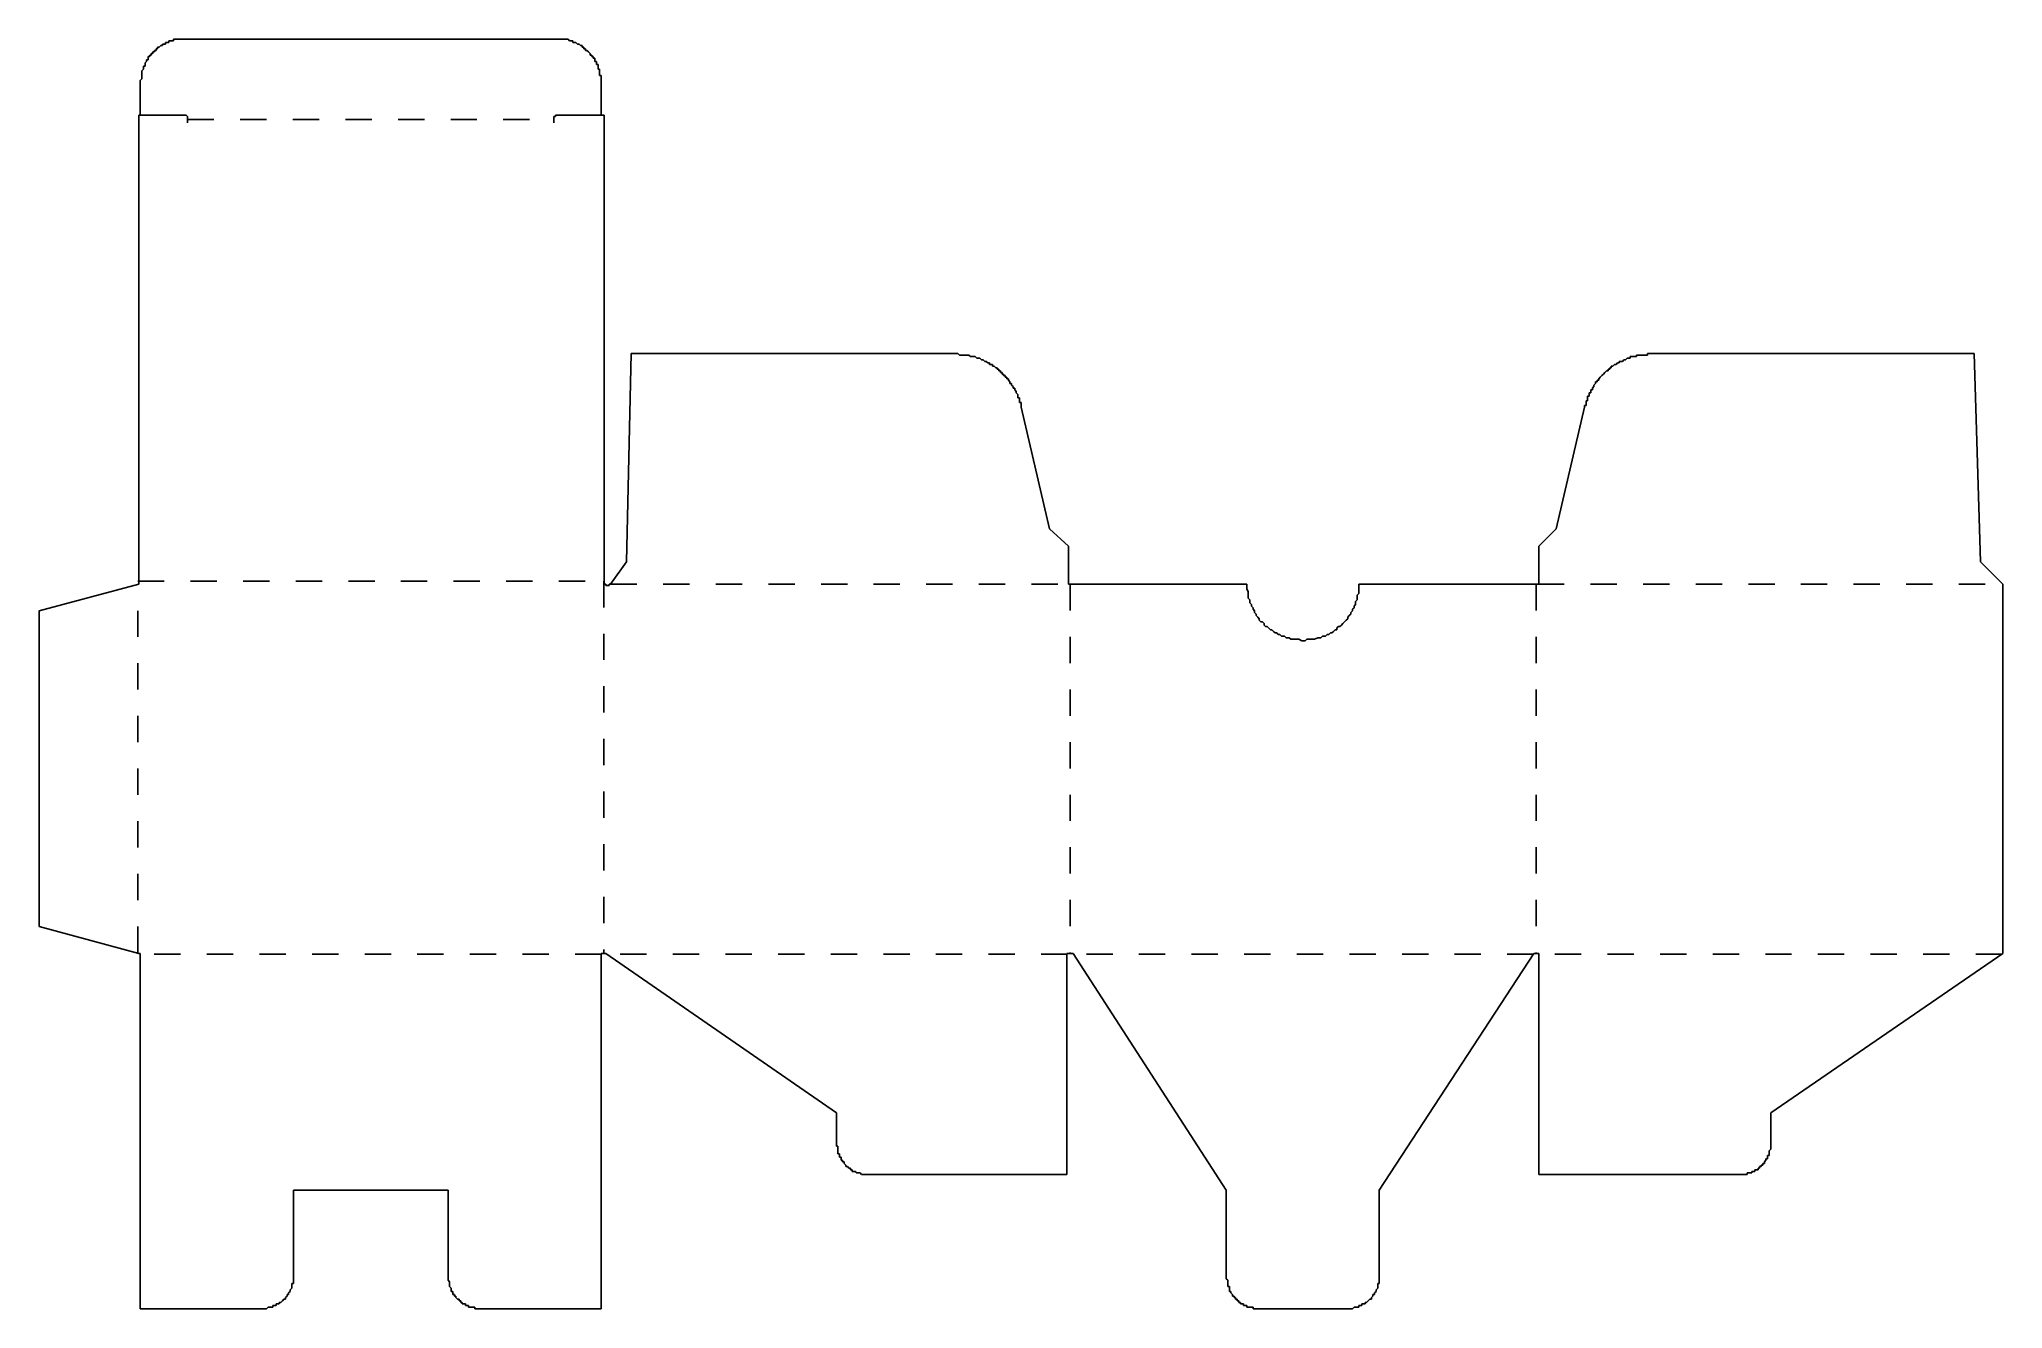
# Model space of a CAD drawing. Extents: x 0 to 896, y -596 to -17.
import ezdxf

# ---------------------------------------------------------------- set-up
doc = ezdxf.new("R2010")
doc.units = 0
doc.linetypes.add('DASHED', pattern=[24, 12, -12])
doc.layers.add('CREASE', color=5, linetype='DASHED')
doc.layers.add('CUT', color=1, linetype='CONTINUOUS')

msp = doc.modelspace()

# ---------------------------------------------------------------- linework, layer by layer
at = {"layer": 'CREASE'}
for p, q in [((67.68, -53.86), (234.92, -53.86)), ((45, -264.33), (257.6, -264.33)), ((45, -433.84), (45, -265.75)), ((257.6, -264.33), (257.6, -433.84)), ((260.62, -265.75), (469.35, -265.75)), ((470.2, -265.75), (470.2, -433.84)), ((682.8, -265.75), (682.8, -433.84)), ((683.65, -265.75), (895.39, -265.75)), ((256.46, -434.41), (46.13, -434.41)), ((469.06, -434.41), (258.73, -434.41)), ((681.66, -434.41), (471.33, -434.41)), ((895.39, -434.41), (683.94, -434.41))]:
    msp.add_line(p, q, dxfattribs=at)
at = {"layer": 'CUT'}
for p, q in [((61.92, -17.28), (61.2, -17.28)), ((61.2, -17.28), (61.2, -18)), ((62.64, -17.28), (61.92, -17.28)), ((61.92, -17.28), (61.92, -17.28)), ((61.92, -17.28), (61.92, -17.28)), ((63.36, -17.28), (62.64, -17.28)), ((62.64, -17.28), (62.64, -17.28)), ((64.08, -17.28), (63.36, -17.28)), ((63.36, -17.28), (63.36, -17.28)), ((64.8, -17.28), (64.08, -17.28)), ((64.08, -17.28), (64.08, -17.28)), ((64.08, -17.28), (64.08, -17.28)), ((65.52, -17.28), (64.8, -17.28)), ((64.8, -17.28), (64.8, -17.28)), ((66.24, -17.28), (65.52, -17.28)), ((65.52, -17.28), (65.52, -17.28)), ((66.24, -17.28), (236.16, -17.28)), ((66.24, -17.28), (66.24, -17.28)), ((236.88, -17.28), (236.16, -17.28)), ((237.6, -17.28), (236.88, -17.28)), ((236.88, -17.28), (236.88, -17.28)), ((238.32, -17.28), (237.6, -17.28)), ((237.6, -17.28), (237.6, -17.28)), ((237.6, -17.28), (237.6, -17.28)), ((239.04, -17.28), (238.32, -17.28)), ((238.32, -17.28), (238.32, -17.28)), ((239.76, -17.28), (239.04, -17.28)), ((239.04, -17.28), (239.04, -17.28)), ((240.48, -17.28), (239.76, -17.28)), ((239.76, -17.28), (239.76, -17.28)), ((239.76, -17.28), (239.76, -17.28)), ((241.2, -17.28), (240.48, -17.28)), ((240.48, -17.28), (240.48, -17.28)), ((241.92, -18), (241.2, -17.28)), ((241.2, -17.28), (241.2, -17.28)), ((49.68, -26.64), (48.96, -26.64)), ((48.96, -26.64), (48.96, -27.36)), ((50.4, -25.2), (49.68, -25.2)), ((49.68, -25.2), (49.68, -25.92)), ((49.68, -25.92), (49.68, -25.92)), ((49.68, -25.92), (49.68, -25.92)), ((49.68, -25.92), (49.68, -26.64)), ((51.12, -24.48), (50.4, -24.48)), ((50.4, -24.48), (50.4, -25.2)), ((50.4, -25.2), (50.4, -25.2)), ((51.84, -23.76), (51.12, -23.76)), ((51.12, -23.76), (51.12, -23.76)), ((51.12, -23.76), (51.12, -24.48)), ((51.12, -24.48), (51.12, -24.48)), ((52.56, -23.04), (51.84, -23.04)), ((51.84, -23.04), (51.84, -23.04)), ((51.84, -23.04), (51.84, -23.76)), ((53.28, -22.32), (52.56, -22.32)), ((52.56, -22.32), (52.56, -22.32)), ((52.56, -22.32), (52.56, -22.32)), ((52.56, -22.32), (52.56, -23.04)), ((54, -21.6), (53.28, -21.6)), ((53.28, -21.6), (53.28, -21.6)), ((53.28, -21.6), (53.28, -22.32)), ((54.72, -20.88), (54, -20.88)), ((54, -20.88), (54, -20.88)), ((54, -20.88), (54, -21.6)), ((55.44, -20.16), (54.72, -20.88)), ((54.72, -20.88), (54.72, -20.88)), ((56.16, -20.16), (55.44, -20.16)), ((55.44, -20.16), (55.44, -20.16)), ((55.44, -20.16), (55.44, -20.16)), ((56.88, -19.44), (56.16, -19.44)), ((56.16, -19.44), (56.16, -19.44)), ((56.16, -19.44), (56.16, -20.16)), ((57.6, -19.44), (56.88, -19.44)), ((56.88, -19.44), (56.88, -19.44)), ((58.32, -18.72), (57.6, -18.72)), ((57.6, -18.72), (57.6, -18.72)), ((57.6, -18.72), (57.6, -19.44)), ((59.04, -18.72), (58.32, -18.72)), ((58.32, -18.72), (58.32, -18.72)), ((58.32, -18.72), (58.32, -18.72)), ((59.76, -18), (59.04, -18)), ((59.04, -18), (59.04, -18.72)), ((60.48, -18), (59.76, -18)), ((59.76, -18), (59.76, -18)), ((61.2, -18), (60.48, -18)), ((60.48, -18), (60.48, -18)), ((60.48, -18), (60.48, -18)), ((242.64, -18), (241.92, -18)), ((241.92, -18), (241.92, -18)), ((241.92, -18), (241.92, -18)), ((243.36, -18), (242.64, -18)), ((242.64, -18), (242.64, -18)), ((243.36, -18.72), (243.36, -18)), ((243.36, -18), (243.36, -18)), ((244.08, -18.72), (243.36, -18.72)), ((244.8, -18.72), (244.08, -18.72)), ((244.08, -18.72), (244.08, -18.72)), ((245.52, -19.44), (244.8, -18.72)), ((244.8, -18.72), (244.8, -18.72)), ((244.8, -18.72), (244.8, -18.72)), ((246.24, -19.44), (245.52, -19.44)), ((245.52, -19.44), (245.52, -19.44)), ((246.96, -20.16), (246.24, -19.44)), ((246.24, -19.44), (246.24, -19.44)), ((246.24, -19.44), (246.24, -19.44)), ((247.68, -20.16), (246.96, -20.16)), ((246.96, -20.16), (246.96, -20.16)), ((246.96, -20.16), (246.96, -20.16)), ((247.68, -20.88), (247.68, -20.16)), ((248.4, -20.88), (247.68, -20.88)), ((247.68, -20.88), (247.68, -20.88)), ((248.4, -21.6), (248.4, -20.88)), ((248.4, -20.88), (248.4, -20.88)), ((249.12, -21.6), (248.4, -21.6)), ((249.12, -22.32), (249.12, -21.6)), ((249.12, -21.6), (249.12, -21.6)), ((249.84, -22.32), (249.12, -22.32)), ((250.56, -23.04), (249.84, -22.32)), ((249.84, -22.32), (249.84, -22.32)), ((249.84, -22.32), (249.84, -22.32)), ((251.28, -23.76), (250.56, -23.04)), ((250.56, -23.04), (250.56, -23.04)), ((250.56, -23.04), (250.56, -23.04)), ((251.28, -24.48), (251.28, -23.76)), ((251.28, -23.76), (251.28, -23.76)), ((251.28, -23.76), (251.28, -23.76)), ((252, -24.48), (251.28, -24.48)), ((252, -25.2), (252, -24.48)), ((252, -24.48), (252, -24.48)), ((252.72, -25.2), (252, -25.2)), ((252.72, -25.92), (252.72, -25.2)), ((252.72, -25.2), (252.72, -25.2)), ((253.44, -25.92), (252.72, -25.92)), ((252.72, -25.92), (252.72, -25.92)), ((253.44, -26.64), (253.44, -25.92)), ((253.44, -27.36), (253.44, -26.64)), ((253.44, -26.64), (253.44, -26.64)), ((46.8, -35.28), (46.08, -36)), ((47.52, -30.96), (46.8, -31.68)), ((46.8, -31.68), (46.8, -31.68)), ((46.8, -31.68), (46.8, -32.4)), ((46.8, -32.4), (46.8, -32.4)), ((46.8, -32.4), (46.8, -33.12)), ((46.8, -33.12), (46.8, -33.12)), ((46.8, -33.12), (46.8, -33.12)), ((46.8, -33.12), (46.8, -33.84)), ((46.8, -33.84), (46.8, -33.84)), ((46.8, -33.84), (46.8, -34.56)), ((46.8, -34.56), (46.8, -34.56)), ((46.8, -34.56), (46.8, -35.28)), ((46.8, -35.28), (46.8, -35.28)), ((46.8, -35.28), (46.8, -35.28)), ((48.24, -29.52), (47.52, -29.52)), ((47.52, -29.52), (47.52, -29.52)), ((47.52, -29.52), (47.52, -30.24)), ((47.52, -30.24), (47.52, -30.24)), ((47.52, -30.24), (47.52, -30.96)), ((47.52, -30.96), (47.52, -30.96)), ((47.52, -30.96), (47.52, -30.96)), ((48.96, -27.36), (48.24, -28.08)), ((48.24, -28.08), (48.24, -28.08)), ((48.24, -28.08), (48.24, -28.08)), ((48.24, -28.08), (48.24, -28.8)), ((48.24, -28.8), (48.24, -28.8)), ((48.24, -28.8), (48.24, -29.52)), ((48.96, -27.36), (48.96, -27.36)), ((48.96, -27.36), (48.96, -27.36)), ((254.16, -27.36), (253.44, -27.36)), ((253.44, -27.36), (253.44, -27.36)), ((254.16, -28.08), (254.16, -27.36)), ((254.16, -28.8), (254.16, -28.08)), ((254.16, -28.08), (254.16, -28.08)), ((254.16, -28.08), (254.16, -28.08)), ((254.88, -28.8), (254.16, -28.8)), ((254.88, -29.52), (254.88, -28.8)), ((254.88, -30.24), (254.88, -29.52)), ((254.88, -29.52), (254.88, -29.52)), ((254.88, -29.52), (254.88, -29.52)), ((254.88, -30.96), (254.88, -30.24)), ((254.88, -30.24), (254.88, -30.24)), ((255.6, -30.96), (254.88, -30.96)), ((255.6, -31.68), (255.6, -30.96)), ((255.6, -30.96), (255.6, -30.96)), ((255.6, -32.4), (255.6, -31.68)), ((255.6, -31.68), (255.6, -31.68)), ((255.6, -33.12), (255.6, -32.4)), ((255.6, -32.4), (255.6, -32.4)), ((255.6, -33.84), (255.6, -33.12)), ((255.6, -33.12), (255.6, -33.12)), ((255.6, -33.12), (255.6, -33.12)), ((256.32, -33.84), (255.6, -33.84)), ((256.32, -34.56), (256.32, -33.84)), ((256.32, -35.28), (256.32, -34.56)), ((256.32, -34.56), (256.32, -34.56)), ((256.32, -36), (256.32, -35.28)), ((256.32, -35.28), (256.32, -35.28)), ((256.32, -35.28), (256.32, -35.28)), ((46.08, -36), (46.08, -36)), ((46.08, -36), (46.08, -36.72)), ((46.08, -51.84), (46.08, -36.72)), ((46.08, -36.72), (46.08, -36.72)), ((256.32, -36.72), (256.32, -36)), ((256.32, -36), (256.32, -36)), ((256.32, -36.72), (256.32, -51.84)), ((256.32, -36.72), (256.32, -36.72)), ((45.36, -265.68), (45.36, -51.84)), ((45.36, -51.84), (46.08, -51.84)), ((46.08, -51.84), (66.24, -51.84)), ((66.96, -51.84), (66.24, -51.84)), ((66.24, -51.84), (66.24, -51.84)), ((66.24, -51.84), (66.24, -51.84)), ((66.24, -51.84), (66.24, -51.84)), ((66.24, -51.84), (66.24, -51.84)), ((66.24, -51.84), (66.24, -51.84)), ((66.24, -51.84), (66.24, -51.84)), ((66.24, -51.84), (66.24, -51.84)), ((66.24, -51.84), (66.24, -51.84)), ((66.24, -51.84), (66.24, -51.84)), ((66.24, -51.84), (66.24, -51.84)), ((66.24, -51.84), (66.24, -51.84)), ((66.24, -51.84), (66.24, -51.84)), ((66.24, -51.84), (66.24, -51.84)), ((66.24, -51.84), (66.24, -51.84)), ((66.24, -51.84), (66.24, -51.84)), ((67.68, -52.56), (66.96, -51.84)), ((66.96, -51.84), (66.96, -51.84)), ((66.96, -51.84), (66.96, -51.84)), ((66.96, -51.84), (66.96, -51.84)), ((66.96, -51.84), (66.96, -51.84)), ((66.96, -51.84), (66.96, -51.84)), ((66.96, -51.84), (66.96, -51.84)), ((66.96, -51.84), (66.96, -51.84)), ((66.96, -51.84), (66.96, -51.84)), ((66.96, -51.84), (66.96, -51.84)), ((66.96, -51.84), (66.96, -51.84)), ((66.96, -51.84), (66.96, -51.84)), ((66.96, -51.84), (66.96, -51.84)), ((66.96, -51.84), (66.96, -51.84)), ((66.96, -51.84), (66.96, -51.84)), ((66.96, -51.84), (66.96, -51.84)), ((66.96, -51.84), (66.96, -51.84)), ((66.96, -51.84), (66.96, -51.84)), ((66.96, -51.84), (66.96, -51.84)), ((66.96, -51.84), (66.96, -51.84)), ((66.96, -51.84), (66.96, -51.84)), ((66.96, -51.84), (66.96, -51.84)), ((66.96, -51.84), (66.96, -51.84)), ((66.96, -51.84), (66.96, -51.84)), ((66.96, -51.84), (66.96, -51.84)), ((66.96, -51.84), (66.96, -51.84)), ((66.96, -51.84), (66.96, -51.84)), ((66.96, -51.84), (66.96, -51.84)), ((66.96, -51.84), (66.96, -51.84)), ((66.96, -51.84), (66.96, -51.84)), ((66.96, -51.84), (66.96, -51.84)), ((66.96, -51.84), (66.96, -51.84)), ((66.96, -51.84), (66.96, -51.84)), ((66.96, -51.84), (66.96, -51.84)), ((66.96, -51.84), (66.96, -51.84)), ((66.96, -51.84), (66.96, -51.84)), ((66.96, -51.84), (66.96, -51.84)), ((66.96, -51.84), (66.96, -51.84)), ((67.68, -53.28), (67.68, -52.56)), ((67.68, -52.56), (67.68, -52.56)), ((67.68, -52.56), (67.68, -52.56)), ((67.68, -52.56), (67.68, -52.56)), ((67.68, -52.56), (67.68, -52.56)), ((67.68, -52.56), (67.68, -52.56)), ((67.68, -52.56), (67.68, -52.56)), ((67.68, -52.56), (67.68, -52.56)), ((67.68, -52.56), (67.68, -52.56)), ((67.68, -52.56), (67.68, -52.56)), ((67.68, -52.56), (67.68, -52.56)), ((67.68, -52.56), (67.68, -52.56)), ((67.68, -52.56), (67.68, -52.56)), ((67.68, -52.56), (67.68, -52.56)), ((67.68, -52.56), (67.68, -52.56)), ((67.68, -52.56), (67.68, -52.56)), ((67.68, -52.56), (67.68, -52.56)), ((67.68, -52.56), (67.68, -52.56)), ((67.68, -52.56), (67.68, -52.56)), ((67.68, -52.56), (67.68, -52.56)), ((67.68, -52.56), (67.68, -52.56)), ((67.68, -52.56), (67.68, -52.56)), ((67.68, -52.56), (67.68, -52.56)), ((67.68, -52.56), (67.68, -52.56)), ((67.68, -52.56), (67.68, -52.56)), ((67.68, -52.56), (67.68, -52.56)), ((67.68, -52.56), (67.68, -52.56)), ((67.68, -52.56), (67.68, -52.56)), ((67.68, -52.56), (67.68, -52.56)), ((67.68, -52.56), (67.68, -52.56)), ((67.68, -52.56), (67.68, -52.56)), ((67.68, -52.56), (67.68, -52.56)), ((67.68, -52.56), (67.68, -52.56)), ((67.68, -52.56), (67.68, -52.56)), ((67.68, -52.56), (67.68, -52.56)), ((67.68, -52.56), (67.68, -52.56)), ((67.68, -53.28), (67.68, -55.44)), ((67.68, -53.28), (67.68, -53.28)), ((67.68, -53.28), (67.68, -53.28)), ((67.68, -53.28), (67.68, -53.28)), ((67.68, -53.28), (67.68, -53.28)), ((67.68, -53.28), (67.68, -53.28)), ((67.68, -53.28), (67.68, -53.28)), ((67.68, -53.28), (67.68, -53.28)), ((67.68, -53.28), (67.68, -53.28)), ((67.68, -53.28), (67.68, -53.28)), ((67.68, -53.28), (67.68, -53.28)), ((235.44, -52.56), (234.72, -52.56)), ((234.72, -52.56), (234.72, -52.56)), ((234.72, -52.56), (234.72, -52.56)), ((234.72, -52.56), (234.72, -52.56)), ((234.72, -52.56), (234.72, -52.56)), ((234.72, -52.56), (234.72, -52.56)), ((234.72, -52.56), (234.72, -52.56)), ((234.72, -52.56), (234.72, -52.56)), ((234.72, -52.56), (234.72, -52.56)), ((234.72, -52.56), (234.72, -52.56)), ((234.72, -52.56), (234.72, -52.56)), ((234.72, -52.56), (234.72, -52.56)), ((234.72, -52.56), (234.72, -52.56)), ((234.72, -52.56), (234.72, -52.56)), ((234.72, -52.56), (234.72, -52.56)), ((234.72, -52.56), (234.72, -52.56)), ((234.72, -52.56), (234.72, -52.56)), ((234.72, -52.56), (234.72, -52.56)), ((234.72, -52.56), (234.72, -52.56)), ((234.72, -52.56), (234.72, -52.56)), ((234.72, -52.56), (234.72, -53.28)), ((234.72, -53.28), (234.72, -55.44)), ((234.72, -53.28), (234.72, -53.28)), ((234.72, -53.28), (234.72, -53.28)), ((234.72, -53.28), (234.72, -53.28)), ((234.72, -53.28), (234.72, -53.28)), ((234.72, -53.28), (234.72, -53.28)), ((234.72, -53.28), (234.72, -53.28)), ((234.72, -53.28), (234.72, -53.28)), ((234.72, -53.28), (234.72, -53.28)), ((234.72, -53.28), (234.72, -53.28)), ((234.72, -53.28), (234.72, -53.28)), ((236.16, -51.84), (235.44, -51.84)), ((235.44, -51.84), (235.44, -51.84)), ((235.44, -51.84), (235.44, -51.84)), ((235.44, -51.84), (235.44, -51.84)), ((235.44, -51.84), (235.44, -51.84)), ((235.44, -51.84), (235.44, -51.84)), ((235.44, -51.84), (235.44, -51.84)), ((235.44, -51.84), (235.44, -51.84)), ((235.44, -51.84), (235.44, -51.84)), ((235.44, -51.84), (235.44, -51.84)), ((235.44, -51.84), (235.44, -51.84)), ((235.44, -51.84), (235.44, -51.84)), ((235.44, -51.84), (235.44, -51.84)), ((235.44, -51.84), (235.44, -51.84)), ((235.44, -51.84), (235.44, -51.84)), ((235.44, -51.84), (235.44, -51.84)), ((235.44, -51.84), (235.44, -51.84)), ((235.44, -51.84), (235.44, -51.84)), ((235.44, -51.84), (235.44, -51.84)), ((235.44, -51.84), (235.44, -51.84)), ((235.44, -51.84), (235.44, -51.84)), ((235.44, -51.84), (235.44, -51.84)), ((235.44, -51.84), (235.44, -51.84)), ((235.44, -51.84), (235.44, -51.84)), ((235.44, -51.84), (235.44, -51.84)), ((235.44, -51.84), (235.44, -51.84)), ((235.44, -51.84), (235.44, -51.84)), ((235.44, -51.84), (235.44, -51.84)), ((235.44, -51.84), (235.44, -51.84)), ((235.44, -51.84), (235.44, -52.56)), ((235.44, -52.56), (235.44, -52.56)), ((235.44, -52.56), (235.44, -52.56)), ((235.44, -52.56), (235.44, -52.56)), ((235.44, -52.56), (235.44, -52.56)), ((235.44, -52.56), (235.44, -52.56)), ((235.44, -52.56), (235.44, -52.56)), ((235.44, -52.56), (235.44, -52.56)), ((235.44, -52.56), (235.44, -52.56)), ((235.44, -52.56), (235.44, -52.56)), ((235.44, -52.56), (235.44, -52.56)), ((235.44, -52.56), (235.44, -52.56)), ((235.44, -52.56), (235.44, -52.56)), ((235.44, -52.56), (235.44, -52.56)), ((235.44, -52.56), (235.44, -52.56)), ((235.44, -52.56), (235.44, -52.56)), ((256.32, -51.84), (236.16, -51.84)), ((236.16, -51.84), (236.16, -51.84)), ((236.16, -51.84), (236.16, -51.84)), ((236.16, -51.84), (236.16, -51.84)), ((236.16, -51.84), (236.16, -51.84)), ((236.16, -51.84), (236.16, -51.84)), ((236.16, -51.84), (236.16, -51.84)), ((236.16, -51.84), (236.16, -51.84)), ((236.16, -51.84), (236.16, -51.84)), ((236.16, -51.84), (236.16, -51.84)), ((236.16, -51.84), (236.16, -51.84)), ((236.16, -51.84), (236.16, -51.84)), ((236.16, -51.84), (236.16, -51.84)), ((236.16, -51.84), (236.16, -51.84)), ((236.16, -51.84), (236.16, -51.84)), ((236.16, -51.84), (236.16, -51.84)), ((236.16, -51.84), (236.16, -51.84)), ((236.16, -51.84), (236.16, -51.84)), ((236.16, -51.84), (236.16, -51.84)), ((236.16, -51.84), (236.16, -51.84)), ((236.16, -51.84), (236.16, -51.84)), ((236.16, -51.84), (236.16, -51.84)), ((236.16, -51.84), (236.16, -51.84)), ((236.16, -51.84), (236.16, -51.84)), ((236.16, -51.84), (236.16, -51.84)), ((256.32, -51.84), (257.76, -51.84)), ((257.76, -51.84), (257.76, -264.24)), ((267.84, -255.6), (270, -160.56)), ((270, -160.56), (417.6, -160.56)), ((418.32, -160.56), (417.6, -160.56)), ((419.04, -160.56), (418.32, -160.56)), ((418.32, -160.56), (418.32, -160.56)), ((419.76, -161.28), (419.04, -160.56)), ((419.04, -160.56), (419.04, -160.56)), ((734.4, -160.56), (733.68, -160.56)), ((733.68, -160.56), (733.68, -161.28)), ((735.12, -160.56), (734.4, -160.56)), ((735.84, -160.56), (735.12, -160.56)), ((735.12, -160.56), (735.12, -160.56)), ((735.84, -160.56), (882.72, -160.56)), ((882.72, -160.56), (885.6, -255.6)), ((420.48, -161.28), (419.76, -161.28)), ((421.2, -161.28), (420.48, -161.28)), ((420.48, -161.28), (420.48, -161.28)), ((421.92, -161.28), (421.2, -161.28)), ((421.2, -161.28), (421.2, -161.28)), ((422.64, -161.28), (421.92, -161.28)), ((423.36, -161.28), (422.64, -161.28)), ((422.64, -161.28), (422.64, -161.28)), ((424.08, -161.28), (423.36, -161.28)), ((423.36, -161.28), (423.36, -161.28)), ((424.8, -162), (424.08, -161.28)), ((424.08, -161.28), (424.08, -161.28)), ((425.52, -162), (424.8, -162)), ((426.24, -162), (425.52, -162)), ((425.52, -162), (425.52, -162)), ((426.96, -162), (426.24, -162)), ((426.24, -162), (426.24, -162)), ((427.68, -162.72), (426.96, -162)), ((426.96, -162), (426.96, -162)), ((428.4, -162.72), (427.68, -162.72)), ((427.68, -162.72), (427.68, -162.72)), ((429.12, -162.72), (428.4, -162.72)), ((429.84, -163.44), (429.12, -162.72)), ((429.12, -162.72), (429.12, -162.72)), ((430.56, -163.44), (429.84, -163.44)), ((429.84, -163.44), (429.84, -163.44)), ((431.28, -164.16), (430.56, -163.44)), ((430.56, -163.44), (430.56, -163.44)), ((432, -164.16), (431.28, -164.16)), ((431.28, -164.16), (431.28, -164.16)), ((432.72, -164.88), (432, -164.16)), ((432, -164.16), (432, -164.16)), ((433.44, -164.88), (432.72, -164.88)), ((432.72, -164.88), (432.72, -164.88)), ((433.44, -165.6), (433.44, -164.88)), ((434.16, -165.6), (433.44, -165.6)), ((434.88, -165.6), (434.16, -165.6)), ((434.16, -165.6), (434.16, -165.6)), ((434.88, -166.32), (434.88, -165.6)), ((435.6, -166.32), (434.88, -166.32)), ((436.32, -167.04), (435.6, -166.32)), ((435.6, -166.32), (435.6, -166.32)), ((437.04, -167.04), (436.32, -167.04)), ((436.32, -167.04), (436.32, -167.04)), ((437.04, -167.76), (437.04, -167.04)), ((437.76, -167.76), (437.04, -167.76)), ((437.76, -168.48), (437.76, -167.76)), ((438.48, -168.48), (437.76, -168.48)), ((437.76, -168.48), (437.76, -168.48)), ((438.48, -169.2), (438.48, -168.48)), ((439.2, -169.2), (438.48, -169.2)), ((439.2, -169.92), (439.2, -169.2)), ((439.92, -169.92), (439.2, -169.92)), ((439.92, -170.64), (439.92, -169.92)), ((439.92, -169.92), (439.92, -169.92)), ((713.52, -169.92), (712.8, -170.64)), ((714.24, -169.2), (713.52, -169.92)), ((713.52, -169.92), (713.52, -169.92)), ((713.52, -169.92), (713.52, -169.92)), ((714.96, -168.48), (714.24, -169.2)), ((714.24, -169.2), (714.24, -169.2)), ((715.68, -168.48), (714.96, -168.48)), ((714.96, -168.48), (714.96, -168.48)), ((716.4, -167.76), (715.68, -167.76)), ((715.68, -167.76), (715.68, -168.48)), ((717.12, -167.04), (716.4, -167.04)), ((716.4, -167.04), (716.4, -167.04)), ((716.4, -167.04), (716.4, -167.76)), ((717.84, -166.32), (717.12, -166.32)), ((717.12, -166.32), (717.12, -167.04)), ((718.56, -165.6), (717.84, -166.32)), ((717.84, -166.32), (717.84, -166.32)), ((719.28, -165.6), (718.56, -165.6)), ((718.56, -165.6), (718.56, -165.6)), ((720, -164.88), (719.28, -165.6)), ((719.28, -165.6), (719.28, -165.6)), ((720.72, -164.88), (720, -164.88)), ((720, -164.88), (720, -164.88)), ((721.44, -164.16), (720.72, -164.16)), ((720.72, -164.16), (720.72, -164.88)), ((722.16, -164.16), (721.44, -164.16)), ((721.44, -164.16), (721.44, -164.16)), ((722.88, -163.44), (722.16, -164.16)), ((723.6, -163.44), (722.88, -163.44)), ((722.88, -163.44), (722.88, -163.44)), ((724.32, -162.72), (723.6, -163.44)), ((723.6, -163.44), (723.6, -163.44)), ((725.04, -162.72), (724.32, -162.72)), ((724.32, -162.72), (724.32, -162.72)), ((725.76, -162.72), (725.04, -162.72)), ((725.04, -162.72), (725.04, -162.72)), ((726.48, -162), (725.76, -162)), ((725.76, -162), (725.76, -162.72)), ((727.2, -162), (726.48, -162)), ((727.92, -162), (727.2, -162)), ((727.2, -162), (727.2, -162)), ((728.64, -162), (727.92, -162)), ((727.92, -162), (727.92, -162)), ((729.36, -161.28), (728.64, -161.28)), ((728.64, -161.28), (728.64, -162)), ((730.08, -161.28), (729.36, -161.28)), ((730.8, -161.28), (730.08, -161.28)), ((730.08, -161.28), (730.08, -161.28)), ((731.52, -161.28), (730.8, -161.28)), ((730.8, -161.28), (730.8, -161.28)), ((732.24, -161.28), (731.52, -161.28)), ((731.52, -161.28), (731.52, -161.28)), ((732.96, -161.28), (732.24, -161.28)), ((733.68, -161.28), (732.96, -161.28)), ((732.96, -161.28), (732.96, -161.28)), ((440.64, -170.64), (439.92, -170.64)), ((440.64, -171.36), (440.64, -170.64)), ((441.36, -171.36), (440.64, -171.36)), ((441.36, -172.08), (441.36, -171.36)), ((441.36, -171.36), (441.36, -171.36)), ((442.08, -172.08), (441.36, -172.08)), ((442.08, -172.8), (442.08, -172.08)), ((442.8, -173.52), (442.08, -172.8)), ((442.08, -172.8), (442.08, -172.8)), ((442.8, -174.24), (442.8, -173.52)), ((442.8, -173.52), (442.8, -173.52)), ((443.52, -174.24), (442.8, -174.24)), ((443.52, -174.96), (443.52, -174.24)), ((444.24, -175.68), (443.52, -174.96)), ((443.52, -174.96), (443.52, -174.96)), ((444.24, -176.4), (444.24, -175.68)), ((444.24, -175.68), (444.24, -175.68)), ((444.96, -176.4), (444.24, -176.4)), ((444.96, -177.12), (444.96, -176.4)), ((445.68, -177.84), (444.96, -177.12)), ((444.96, -177.12), (444.96, -177.12)), ((445.68, -178.56), (445.68, -177.84)), ((445.68, -177.84), (445.68, -177.84)), ((446.4, -179.28), (445.68, -178.56)), ((445.68, -178.56), (445.68, -178.56)), ((707.76, -178.56), (707.04, -178.56)), ((707.04, -178.56), (707.04, -179.28)), ((708.48, -177.12), (707.76, -177.12)), ((707.76, -177.12), (707.76, -177.84)), ((707.76, -177.84), (707.76, -177.84)), ((707.76, -177.84), (707.76, -178.56)), ((709.2, -175.68), (708.48, -176.4)), ((708.48, -176.4), (708.48, -176.4)), ((708.48, -176.4), (708.48, -177.12)), ((709.92, -174.24), (709.2, -174.96)), ((709.2, -174.96), (709.2, -174.96)), ((709.2, -174.96), (709.2, -175.68)), ((709.2, -175.68), (709.2, -175.68)), ((710.64, -173.52), (709.92, -173.52)), ((709.92, -173.52), (709.92, -174.24)), ((709.92, -174.24), (709.92, -174.24)), ((711.36, -172.8), (710.64, -172.8)), ((710.64, -172.8), (710.64, -173.52)), ((712.08, -171.36), (711.36, -172.08)), ((711.36, -172.08), (711.36, -172.08)), ((711.36, -172.08), (711.36, -172.8)), ((712.8, -170.64), (712.08, -171.36)), ((712.08, -171.36), (712.08, -171.36)), ((712.08, -171.36), (712.08, -171.36)), ((712.8, -170.64), (712.8, -170.64)), ((446.4, -180), (446.4, -179.28)), ((446.4, -179.28), (446.4, -179.28)), ((446.4, -180.72), (446.4, -180)), ((446.4, -180), (446.4, -180)), ((447.12, -180.72), (446.4, -180.72)), ((447.12, -181.44), (447.12, -180.72)), ((447.12, -182.16), (447.12, -181.44)), ((447.12, -182.88), (447.12, -182.16)), ((447.12, -182.16), (447.12, -182.16)), ((447.84, -182.88), (447.12, -182.88)), ((447.84, -183.6), (447.84, -182.88)), ((447.84, -184.32), (447.84, -183.6)), ((447.84, -183.6), (447.84, -183.6)), ((447.84, -185.04), (447.84, -184.32)), ((447.84, -184.32), (447.84, -184.32)), ((447.84, -185.04), (460.8, -240.48)), ((691.92, -240.48), (704.88, -185.04)), ((705.6, -184.32), (704.88, -184.32)), ((704.88, -184.32), (704.88, -185.04)), ((706.32, -182.16), (705.6, -182.16)), ((705.6, -182.16), (705.6, -182.88)), ((705.6, -182.88), (705.6, -182.88)), ((705.6, -182.88), (705.6, -183.6)), ((705.6, -183.6), (705.6, -183.6)), ((705.6, -183.6), (705.6, -184.32)), ((707.04, -180), (706.32, -180)), ((706.32, -180), (706.32, -180.72)), ((706.32, -180.72), (706.32, -180.72)), ((706.32, -180.72), (706.32, -181.44)), ((706.32, -181.44), (706.32, -182.16)), ((707.04, -179.28), (707.04, -179.28)), ((707.04, -179.28), (707.04, -180)), ((460.8, -240.48), (469.44, -248.4)), ((684, -248.4), (691.92, -240.48)), ((469.44, -248.4), (469.44, -265.68)), ((684, -265.68), (684, -248.4)), ((260.64, -265.68), (267.84, -255.6)), ((885.6, -255.6), (895.68, -265.68)), ((0, -277.92), (45.36, -265.68)), ((45.36, -265.68), (45.36, -265.68)), ((257.76, -264.24), (257.76, -264.24)), ((257.76, -264.24), (257.76, -264.24)), ((257.76, -264.24), (257.76, -264.24)), ((257.76, -264.24), (257.76, -264.24)), ((257.76, -264.24), (257.76, -264.24)), ((257.76, -264.24), (257.76, -264.24)), ((257.76, -264.24), (257.76, -264.96)), ((257.76, -264.96), (257.76, -264.96)), ((257.76, -264.96), (257.76, -264.96)), ((257.76, -264.96), (257.76, -264.96)), ((257.76, -264.96), (257.76, -264.96)), ((257.76, -264.96), (257.76, -264.96)), ((257.76, -264.96), (257.76, -264.96)), ((257.76, -264.96), (257.76, -264.96)), ((257.76, -264.96), (257.76, -264.96)), ((257.76, -264.96), (257.76, -264.96)), ((257.76, -264.96), (257.76, -264.96)), ((257.76, -264.96), (257.76, -264.96)), ((257.76, -264.96), (257.76, -264.96)), ((257.76, -264.96), (257.76, -264.96)), ((257.76, -264.96), (257.76, -264.96)), ((257.76, -264.96), (257.76, -264.96)), ((257.76, -264.96), (257.76, -264.96)), ((257.76, -264.96), (257.76, -264.96)), ((257.76, -264.96), (257.76, -264.96)), ((257.76, -264.96), (257.76, -265.68)), ((257.76, -265.68), (257.76, -265.68)), ((257.76, -265.68), (257.76, -265.68)), ((257.76, -265.68), (257.76, -265.68)), ((257.76, -265.68), (257.76, -265.68)), ((257.76, -265.68), (257.76, -265.68)), ((257.76, -265.68), (257.76, -265.68)), ((257.76, -265.68), (257.76, -265.68)), ((257.76, -265.68), (257.76, -265.68)), ((257.76, -265.68), (258.48, -265.68)), ((258.48, -265.68), (258.48, -265.68)), ((258.48, -265.68), (258.48, -265.68)), ((258.48, -265.68), (258.48, -265.68)), ((258.48, -265.68), (258.48, -265.68)), ((258.48, -265.68), (258.48, -265.68)), ((258.48, -265.68), (258.48, -265.68)), ((258.48, -265.68), (258.48, -265.68)), ((258.48, -265.68), (258.48, -265.68)), ((258.48, -265.68), (258.48, -265.68)), ((258.48, -265.68), (258.48, -265.68)), ((258.48, -265.68), (258.48, -265.68)), ((258.48, -265.68), (258.48, -265.68)), ((258.48, -265.68), (258.48, -265.68)), ((258.48, -265.68), (258.48, -265.68)), ((258.48, -265.68), (258.48, -265.68)), ((258.48, -265.68), (258.48, -265.68)), ((258.48, -265.68), (258.48, -265.68)), ((258.48, -265.68), (258.48, -266.4)), ((258.48, -266.4), (258.48, -266.4)), ((258.48, -266.4), (259.2, -266.4)), ((259.2, -266.4), (259.2, -266.4)), ((259.2, -266.4), (259.2, -266.4)), ((259.2, -266.4), (259.2, -266.4)), ((259.2, -266.4), (259.2, -266.4)), ((259.2, -266.4), (259.2, -266.4)), ((259.2, -266.4), (259.2, -266.4)), ((259.2, -266.4), (259.2, -266.4)), ((259.2, -266.4), (259.2, -266.4)), ((259.2, -266.4), (259.2, -266.4)), ((259.2, -266.4), (259.2, -266.4)), ((259.2, -266.4), (259.2, -266.4)), ((259.2, -266.4), (259.2, -266.4)), ((259.2, -266.4), (259.2, -266.4)), ((259.2, -266.4), (259.2, -266.4)), ((259.2, -266.4), (259.2, -266.4)), ((259.2, -266.4), (259.2, -266.4)), ((259.2, -266.4), (259.2, -266.4)), ((259.2, -266.4), (259.92, -266.4)), ((259.92, -266.4), (259.92, -265.68)), ((259.92, -265.68), (259.92, -265.68)), ((259.92, -265.68), (259.92, -265.68)), ((259.92, -265.68), (259.92, -265.68)), ((259.92, -265.68), (260.64, -265.68)), ((259.92, -266.4), (259.92, -266.4)), ((259.92, -266.4), (259.92, -266.4)), ((259.92, -266.4), (259.92, -266.4)), ((259.92, -266.4), (259.92, -266.4)), ((259.92, -266.4), (259.92, -266.4)), ((259.92, -266.4), (259.92, -266.4)), ((259.92, -266.4), (259.92, -266.4)), ((259.92, -266.4), (259.92, -266.4)), ((259.92, -266.4), (259.92, -266.4)), ((259.92, -266.4), (259.92, -266.4)), ((259.92, -266.4), (259.92, -266.4)), ((259.92, -266.4), (259.92, -266.4)), ((259.92, -266.4), (259.92, -266.4)), ((260.64, -265.68), (260.64, -265.68)), ((260.64, -265.68), (260.64, -265.68)), ((260.64, -265.68), (260.64, -265.68)), ((260.64, -265.68), (260.64, -265.68)), ((260.64, -265.68), (260.64, -265.68)), ((260.64, -265.68), (260.64, -265.68)), ((260.64, -265.68), (260.64, -265.68)), ((260.64, -265.68), (260.64, -265.68)), ((260.64, -265.68), (260.64, -265.68)), ((260.64, -265.68), (260.64, -265.68)), ((260.64, -265.68), (260.64, -265.68)), ((260.64, -265.68), (260.64, -265.68)), ((260.64, -265.68), (260.64, -265.68)), ((260.64, -265.68), (260.64, -265.68)), ((260.64, -265.68), (260.64, -265.68)), ((260.64, -265.68), (260.64, -265.68)), ((260.64, -265.68), (260.64, -265.68)), ((260.64, -265.68), (260.64, -265.68)), ((260.64, -265.68), (260.64, -265.68)), ((260.64, -265.68), (260.64, -265.68)), ((260.64, -265.68), (260.64, -265.68)), ((260.64, -265.68), (260.64, -265.68)), ((260.64, -265.68), (260.64, -265.68)), ((260.64, -265.68), (260.64, -265.68)), ((260.64, -265.68), (260.64, -265.68)), ((260.64, -265.68), (260.64, -265.68)), ((260.64, -265.68), (260.64, -265.68)), ((260.64, -265.68), (260.64, -265.68)), ((260.64, -265.68), (260.64, -265.68)), ((260.64, -265.68), (260.64, -265.68)), ((260.64, -265.68), (260.64, -265.68)), ((260.64, -265.68), (260.64, -265.68)), ((260.64, -265.68), (260.64, -265.68)), ((260.64, -265.68), (260.64, -265.68)), ((260.64, -265.68), (260.64, -265.68)), ((260.64, -265.68), (260.64, -265.68)), ((260.64, -265.68), (260.64, -265.68)), ((260.64, -265.68), (260.64, -265.68)), ((260.64, -265.68), (260.64, -265.68)), ((260.64, -265.68), (260.64, -265.68)), ((260.64, -265.68), (260.64, -265.68)), ((260.64, -265.68), (260.64, -265.68)), ((260.64, -265.68), (260.64, -265.68)), ((260.64, -265.68), (260.64, -265.68)), ((260.64, -265.68), (260.64, -265.68)), ((260.64, -265.68), (260.64, -265.68)), ((260.64, -265.68), (260.64, -265.68)), ((260.64, -265.68), (260.64, -265.68)), ((260.64, -265.68), (260.64, -265.68)), ((260.64, -265.68), (260.64, -265.68)), ((260.64, -265.68), (260.64, -265.68)), ((260.64, -265.68), (260.64, -265.68)), ((260.64, -265.68), (260.64, -265.68)), ((260.64, -265.68), (260.64, -265.68)), ((260.64, -265.68), (260.64, -265.68)), ((260.64, -265.68), (260.64, -265.68)), ((260.64, -265.68), (260.64, -265.68)), ((260.64, -265.68), (260.64, -265.68)), ((260.64, -265.68), (260.64, -265.68)), ((260.64, -265.68), (260.64, -265.68)), ((260.64, -265.68), (260.64, -265.68)), ((260.64, -265.68), (260.64, -265.68)), ((260.64, -265.68), (260.64, -265.68)), ((260.64, -265.68), (260.64, -265.68)), ((260.64, -265.68), (260.64, -265.68)), ((260.64, -265.68), (260.64, -265.68)), ((260.64, -265.68), (260.64, -265.68)), ((260.64, -265.68), (260.64, -265.68)), ((260.64, -265.68), (260.64, -265.68)), ((260.64, -265.68), (260.64, -265.68)), ((260.64, -265.68), (260.64, -265.68)), ((260.64, -265.68), (260.64, -265.68)), ((260.64, -265.68), (260.64, -265.68)), ((260.64, -265.68), (260.64, -265.68)), ((260.64, -265.68), (260.64, -265.68)), ((260.64, -265.68), (260.64, -265.68)), ((260.64, -265.68), (260.64, -265.68)), ((260.64, -265.68), (260.64, -265.68)), ((260.64, -265.68), (260.64, -265.68)), ((260.64, -265.68), (260.64, -265.68)), ((260.64, -265.68), (260.64, -265.68)), ((260.64, -265.68), (260.64, -265.68)), ((260.64, -265.68), (260.64, -265.68)), ((260.64, -265.68), (260.64, -265.68)), ((260.64, -265.68), (260.64, -265.68)), ((260.64, -265.68), (260.64, -265.68)), ((260.64, -265.68), (260.64, -265.68)), ((260.64, -265.68), (260.64, -265.68)), ((260.64, -265.68), (260.64, -265.68)), ((260.64, -265.68), (260.64, -265.68)), ((260.64, -265.68), (260.64, -265.68)), ((260.64, -265.68), (260.64, -265.68)), ((260.64, -265.68), (260.64, -265.68)), ((260.64, -265.68), (260.64, -265.68)), ((260.64, -265.68), (260.64, -265.68)), ((260.64, -265.68), (260.64, -265.68)), ((260.64, -265.68), (260.64, -265.68)), ((260.64, -265.68), (260.64, -265.68)), ((260.64, -265.68), (260.64, -265.68)), ((260.64, -265.68), (260.64, -265.68)), ((260.64, -265.68), (260.64, -265.68)), ((260.64, -265.68), (260.64, -265.68)), ((260.64, -265.68), (260.64, -265.68)), ((260.64, -265.68), (260.64, -265.68)), ((260.64, -265.68), (260.64, -265.68)), ((260.64, -265.68), (260.64, -265.68)), ((260.64, -265.68), (260.64, -265.68)), ((260.64, -265.68), (260.64, -265.68)), ((260.64, -265.68), (260.64, -265.68)), ((469.44, -265.68), (550.8, -265.68)), ((550.8, -265.68), (550.8, -266.4)), ((550.8, -266.4), (550.8, -267.12)), ((550.8, -267.12), (550.8, -267.84)), ((550.8, -267.84), (551.52, -269.28)), ((601.92, -265.68), (684, -265.68)), ((601.92, -266.4), (601.92, -265.68)), ((601.92, -267.12), (601.92, -266.4)), ((601.92, -267.84), (601.92, -267.12)), ((601.92, -269.28), (601.92, -267.84)), ((895.68, -265.68), (895.68, -434.16)), ((551.52, -269.28), (551.52, -270)), ((551.52, -270), (551.52, -270.72)), ((551.52, -270.72), (551.52, -271.44)), ((551.52, -271.44), (551.52, -272.16)), ((551.52, -272.16), (552.24, -272.88)), ((552.24, -272.88), (552.24, -273.6)), ((552.24, -273.6), (552.24, -274.32)), ((552.24, -274.32), (552.96, -275.04)), ((552.96, -275.04), (552.96, -275.76)), ((552.96, -275.76), (553.68, -276.48)), ((553.68, -276.48), (553.68, -277.2)), ((553.68, -277.2), (554.4, -277.92)), ((599.04, -277.2), (599.76, -276.48)), ((599.04, -277.92), (599.04, -277.2)), ((599.76, -275.76), (600.48, -275.04)), ((599.76, -276.48), (599.76, -275.76)), ((600.48, -273.6), (601.2, -272.88)), ((600.48, -274.32), (600.48, -273.6)), ((600.48, -275.04), (600.48, -274.32)), ((601.2, -270.72), (601.92, -270)), ((601.2, -271.44), (601.2, -270.72)), ((601.2, -272.16), (601.2, -271.44)), ((601.2, -272.88), (601.2, -272.16)), ((601.92, -270), (601.92, -269.28)), ((0, -421.92), (0, -277.92)), ((554.4, -277.92), (554.4, -278.64)), ((554.4, -278.64), (555.12, -279.36)), ((555.12, -279.36), (555.12, -280.08)), ((555.12, -280.08), (555.84, -280.8)), ((555.84, -280.8), (556.56, -281.52)), ((556.56, -281.52), (556.56, -282.24)), ((556.56, -282.24), (557.28, -282.96)), ((557.28, -282.96), (558, -282.96)), ((558, -282.96), (558.72, -283.68)), ((558.72, -283.68), (558.72, -284.4)), ((558.72, -284.4), (559.44, -285.12)), ((559.44, -285.12), (560.16, -285.12)), ((560.16, -285.12), (560.88, -285.84)), ((560.88, -285.84), (561.6, -286.56)), ((561.6, -286.56), (562.32, -286.56)), ((562.32, -286.56), (563.04, -287.28)), ((590.4, -287.28), (591.12, -286.56)), ((591.12, -286.56), (591.84, -286.56)), ((591.84, -285.84), (592.56, -285.12)), ((591.84, -286.56), (591.84, -285.84)), ((592.56, -285.12), (593.28, -285.12)), ((593.28, -285.12), (594, -284.4)), ((594, -284.4), (594.72, -283.68)), ((594.72, -283.68), (595.44, -282.96)), ((595.44, -282.96), (596.16, -282.24)), ((595.44, -282.96), (595.44, -282.96)), ((596.16, -282.24), (596.88, -281.52)), ((596.88, -280.8), (597.6, -280.08)), ((596.88, -281.52), (596.88, -280.8)), ((597.6, -280.08), (598.32, -279.36)), ((598.32, -278.64), (599.04, -277.92)), ((598.32, -279.36), (598.32, -278.64)), ((563.04, -287.28), (563.76, -288)), ((563.76, -288), (564.48, -288)), ((564.48, -288), (565.2, -288.72)), ((565.2, -288.72), (565.92, -288.72)), ((565.92, -288.72), (566.64, -289.44)), ((566.64, -289.44), (567.36, -289.44)), ((567.36, -289.44), (568.08, -289.44)), ((568.08, -289.44), (568.8, -290.16)), ((568.8, -290.16), (569.52, -290.16)), ((569.52, -290.16), (570.24, -290.16)), ((570.24, -290.16), (570.96, -290.88)), ((570.96, -290.88), (571.68, -290.88)), ((571.68, -290.88), (572.4, -290.88)), ((572.4, -290.88), (573.12, -290.88)), ((573.12, -290.88), (573.84, -290.88)), ((573.84, -290.88), (574.56, -290.88)), ((574.56, -290.88), (576, -291.6)), ((576, -291.6), (576.72, -291.6)), ((576.72, -291.6), (577.44, -291.6)), ((577.44, -291.6), (578.16, -290.88)), ((578.16, -290.88), (578.88, -290.88)), ((578.88, -290.88), (579.6, -290.88)), ((579.6, -290.88), (580.32, -290.88)), ((580.32, -290.88), (581.04, -290.88)), ((581.04, -290.88), (581.76, -290.88)), ((581.76, -290.88), (583.2, -290.16)), ((583.2, -290.16), (583.92, -290.16)), ((583.92, -290.16), (584.64, -290.16)), ((584.64, -290.16), (585.36, -289.44)), ((585.36, -289.44), (586.08, -289.44)), ((586.08, -289.44), (586.8, -289.44)), ((586.8, -289.44), (587.52, -288.72)), ((587.52, -288.72), (588.24, -288.72)), ((588.24, -288.72), (588.96, -288)), ((588.96, -288), (589.68, -288)), ((589.68, -288), (590.4, -287.28)), ((45.36, -434.16), (0, -421.92)), ((46.08, -434.16), (45.36, -434.16)), ((45.36, -434.16), (45.36, -434.16)), ((45.36, -434.16), (45.36, -434.16)), ((45.36, -434.16), (45.36, -434.16)), ((45.36, -434.16), (45.36, -434.16)), ((45.36, -434.16), (45.36, -434.16)), ((45.36, -434.16), (45.36, -434.16)), ((45.36, -434.16), (45.36, -434.16)), ((45.36, -434.16), (45.36, -434.16)), ((45.36, -434.16), (45.36, -434.16)), ((45.36, -434.16), (45.36, -434.16)), ((45.36, -434.16), (45.36, -434.16)), ((45.36, -434.16), (45.36, -434.16)), ((45.36, -434.16), (45.36, -434.16)), ((45.36, -434.16), (45.36, -434.16)), ((45.36, -434.16), (45.36, -434.16)), ((45.36, -434.16), (45.36, -434.16)), ((45.36, -434.16), (45.36, -434.16)), ((45.36, -434.16), (45.36, -434.16)), ((45.36, -434.16), (45.36, -434.16)), ((45.36, -434.16), (45.36, -434.16)), ((45.36, -434.16), (45.36, -434.16)), ((45.36, -434.16), (45.36, -434.16)), ((45.36, -434.16), (45.36, -434.16)), ((45.36, -434.16), (45.36, -434.16)), ((45.36, -434.16), (45.36, -434.16)), ((45.36, -434.16), (45.36, -434.16)), ((45.36, -434.16), (45.36, -434.16)), ((45.36, -434.16), (45.36, -434.16)), ((45.36, -434.16), (45.36, -434.16)), ((45.36, -434.16), (45.36, -434.16)), ((45.36, -434.16), (45.36, -434.16)), ((45.36, -434.16), (45.36, -434.16)), ((45.36, -434.16), (45.36, -434.16)), ((45.36, -434.16), (45.36, -434.16)), ((45.36, -434.16), (45.36, -434.16)), ((45.36, -434.16), (45.36, -434.16)), ((45.36, -434.16), (45.36, -434.16)), ((45.36, -434.16), (45.36, -434.16)), ((45.36, -434.16), (45.36, -434.16)), ((45.36, -434.16), (45.36, -434.16)), ((45.36, -434.16), (45.36, -434.16)), ((45.36, -434.16), (45.36, -434.16)), ((45.36, -434.16), (45.36, -434.16)), ((45.36, -434.16), (45.36, -434.16)), ((45.36, -434.16), (45.36, -434.16)), ((45.36, -434.16), (45.36, -434.16)), ((45.36, -434.16), (45.36, -434.16)), ((45.36, -434.16), (45.36, -434.16)), ((45.36, -434.16), (45.36, -434.16)), ((45.36, -434.16), (45.36, -434.16)), ((45.36, -434.16), (45.36, -434.16)), ((45.36, -434.16), (45.36, -434.16)), ((45.36, -434.16), (45.36, -434.16)), ((45.36, -434.16), (45.36, -434.16)), ((45.36, -434.16), (45.36, -434.16)), ((45.36, -434.16), (45.36, -434.16)), ((45.36, -434.16), (45.36, -434.16)), ((46.08, -435.6), (46.08, -434.16)), ((46.08, -434.16), (46.08, -434.16)), ((46.08, -434.16), (46.08, -434.16)), ((46.08, -434.16), (46.08, -434.16)), ((46.08, -434.16), (46.08, -434.16)), ((46.08, -434.16), (46.08, -434.16)), ((46.08, -434.16), (46.08, -434.16)), ((46.08, -434.16), (46.08, -434.16)), ((46.08, -434.16), (46.08, -434.16)), ((46.08, -434.16), (46.08, -434.16)), ((46.08, -434.16), (46.08, -434.16)), ((46.08, -434.16), (46.08, -434.16)), ((46.08, -434.16), (46.08, -434.16)), ((46.08, -434.16), (46.08, -434.16)), ((46.08, -434.16), (46.08, -434.16)), ((46.08, -434.16), (46.08, -434.16)), ((46.08, -434.16), (46.08, -434.16)), ((46.08, -434.16), (46.08, -434.16)), ((46.08, -434.16), (46.08, -434.16)), ((46.08, -434.16), (46.08, -434.16)), ((46.08, -434.16), (46.08, -434.16)), ((46.08, -434.16), (46.08, -434.16)), ((46.08, -434.16), (46.08, -434.16)), ((46.08, -434.16), (46.08, -434.16)), ((46.08, -434.16), (46.08, -434.16)), ((46.08, -434.16), (46.08, -434.16)), ((46.08, -434.16), (46.08, -434.16)), ((46.08, -434.16), (46.08, -434.16)), ((46.08, -434.16), (46.08, -434.16)), ((46.08, -434.16), (46.08, -434.16)), ((46.08, -434.16), (46.08, -434.16)), ((46.08, -434.16), (46.08, -434.16)), ((46.08, -434.16), (46.08, -434.16)), ((46.08, -434.16), (46.08, -434.16)), ((46.08, -434.16), (46.08, -434.16)), ((46.08, -434.16), (46.08, -434.16)), ((46.08, -434.16), (46.08, -434.16)), ((46.08, -434.16), (46.08, -434.16)), ((46.08, -434.16), (46.08, -434.16)), ((46.08, -434.16), (46.08, -434.16)), ((46.08, -434.16), (46.08, -434.16)), ((46.08, -434.16), (46.08, -434.16)), ((46.08, -434.16), (46.08, -434.16)), ((46.08, -436.32), (46.08, -435.6)), ((46.08, -435.6), (46.08, -435.6)), ((46.08, -435.6), (46.08, -435.6)), ((46.08, -435.6), (46.08, -435.6)), ((46.08, -435.6), (46.08, -435.6)), ((46.08, -435.6), (46.08, -435.6)), ((46.08, -435.6), (46.08, -435.6)), ((46.08, -435.6), (46.08, -435.6)), ((46.08, -435.6), (46.08, -435.6)), ((46.08, -435.6), (46.08, -435.6)), ((46.08, -435.6), (46.08, -435.6)), ((46.08, -435.6), (46.08, -435.6)), ((46.08, -435.6), (46.08, -435.6)), ((46.08, -435.6), (46.08, -435.6)), ((46.08, -435.6), (46.08, -435.6)), ((46.08, -435.6), (46.08, -435.6)), ((46.08, -435.6), (46.08, -435.6)), ((46.08, -596.16), (46.08, -436.32)), ((46.08, -436.32), (46.08, -436.32)), ((46.08, -436.32), (46.08, -436.32)), ((46.08, -436.32), (46.08, -436.32)), ((46.08, -436.32), (46.08, -436.32)), ((46.08, -436.32), (46.08, -436.32)), ((46.08, -436.32), (46.08, -436.32)), ((46.08, -436.32), (46.08, -436.32)), ((46.08, -436.32), (46.08, -436.32)), ((46.08, -436.32), (46.08, -436.32)), ((46.08, -436.32), (46.08, -436.32)), ((46.08, -436.32), (46.08, -436.32)), ((46.08, -436.32), (46.08, -436.32)), ((46.08, -436.32), (46.08, -436.32)), ((46.08, -436.32), (46.08, -436.32)), ((46.08, -436.32), (46.08, -436.32)), ((46.08, -436.32), (46.08, -436.32)), ((46.08, -436.32), (46.08, -436.32)), ((46.08, -436.32), (46.08, -436.32)), ((46.08, -436.32), (46.08, -436.32)), ((46.08, -436.32), (46.08, -436.32)), ((46.08, -436.32), (46.08, -436.32)), ((46.08, -436.32), (46.08, -436.32)), ((46.08, -436.32), (46.08, -436.32)), ((46.08, -436.32), (46.08, -436.32)), ((46.08, -436.32), (46.08, -436.32)), ((46.08, -436.32), (46.08, -436.32)), ((46.08, -436.32), (46.08, -436.32)), ((46.08, -436.32), (46.08, -436.32)), ((46.08, -436.32), (46.08, -436.32)), ((46.08, -436.32), (46.08, -436.32)), ((46.08, -436.32), (46.08, -436.32)), ((46.08, -436.32), (46.08, -436.32)), ((46.08, -436.32), (46.08, -436.32)), ((46.08, -436.32), (46.08, -436.32)), ((46.08, -436.32), (46.08, -436.32)), ((46.08, -436.32), (46.08, -436.32)), ((46.08, -436.32), (46.08, -436.32)), ((46.08, -436.32), (46.08, -436.32)), ((46.08, -436.32), (46.08, -436.32)), ((46.08, -436.32), (46.08, -436.32)), ((46.08, -436.32), (46.08, -436.32)), ((46.08, -436.32), (46.08, -436.32)), ((46.08, -436.32), (46.08, -436.32)), ((46.08, -436.32), (46.08, -436.32)), ((46.08, -436.32), (46.08, -436.32)), ((46.08, -436.32), (46.08, -436.32)), ((46.08, -436.32), (46.08, -436.32)), ((46.08, -436.32), (46.08, -436.32)), ((46.08, -436.32), (46.08, -436.32)), ((46.08, -436.32), (46.08, -436.32)), ((46.08, -436.32), (46.08, -436.32)), ((46.08, -436.32), (46.08, -436.32)), ((46.08, -436.32), (46.08, -436.32)), ((46.08, -436.32), (46.08, -436.32)), ((46.08, -436.32), (46.08, -436.32)), ((46.08, -436.32), (46.08, -436.32)), ((46.08, -436.32), (46.08, -436.32)), ((46.08, -436.32), (46.08, -436.32)), ((46.08, -436.32), (46.08, -436.32)), ((46.08, -436.32), (46.08, -436.32)), ((46.08, -436.32), (46.08, -436.32)), ((46.08, -436.32), (46.08, -436.32)), ((46.08, -436.32), (46.08, -436.32)), ((46.08, -436.32), (46.08, -436.32)), ((46.08, -436.32), (46.08, -436.32)), ((46.08, -436.32), (46.08, -436.32)), ((46.08, -436.32), (46.08, -436.32)), ((46.08, -436.32), (46.08, -436.32)), ((46.08, -436.32), (46.08, -436.32)), ((46.08, -436.32), (46.08, -436.32)), ((46.08, -436.32), (46.08, -436.32)), ((46.08, -436.32), (46.08, -436.32)), ((46.08, -436.32), (46.08, -436.32)), ((46.08, -436.32), (46.08, -436.32)), ((46.08, -436.32), (46.08, -436.32)), ((46.08, -436.32), (46.08, -436.32)), ((46.08, -436.32), (46.08, -436.32)), ((46.08, -436.32), (46.08, -436.32)), ((46.08, -436.32), (46.08, -436.32)), ((46.08, -436.32), (46.08, -436.32)), ((46.08, -436.32), (46.08, -436.32)), ((46.08, -436.32), (46.08, -436.32)), ((257.04, -434.16), (256.32, -434.16)), ((256.32, -434.16), (256.32, -434.16)), ((256.32, -434.16), (256.32, -434.16)), ((256.32, -434.16), (256.32, -434.16)), ((256.32, -434.16), (256.32, -434.16)), ((256.32, -434.16), (256.32, -434.16)), ((256.32, -434.16), (256.32, -434.16)), ((256.32, -434.16), (256.32, -434.16)), ((256.32, -434.16), (256.32, -434.16)), ((256.32, -434.16), (256.32, -434.16)), ((256.32, -434.16), (256.32, -434.16)), ((256.32, -434.16), (256.32, -434.16)), ((256.32, -434.16), (256.32, -434.16)), ((256.32, -434.16), (256.32, -434.16)), ((256.32, -434.16), (256.32, -434.16)), ((256.32, -434.16), (256.32, -434.16)), ((256.32, -434.16), (256.32, -434.16)), ((256.32, -434.16), (256.32, -434.16)), ((256.32, -434.16), (256.32, -434.16)), ((256.32, -434.16), (256.32, -434.16)), ((256.32, -434.16), (256.32, -434.16)), ((256.32, -434.16), (256.32, -434.16)), ((256.32, -434.16), (256.32, -434.16)), ((256.32, -434.16), (256.32, -434.16)), ((256.32, -434.16), (256.32, -435.6)), ((256.32, -435.6), (256.32, -435.6)), ((256.32, -435.6), (256.32, -435.6)), ((256.32, -435.6), (256.32, -435.6)), ((256.32, -435.6), (256.32, -435.6)), ((256.32, -435.6), (256.32, -435.6)), ((256.32, -435.6), (256.32, -435.6)), ((256.32, -435.6), (256.32, -435.6)), ((256.32, -435.6), (256.32, -435.6)), ((256.32, -435.6), (256.32, -435.6)), ((256.32, -435.6), (256.32, -435.6)), ((256.32, -435.6), (256.32, -435.6)), ((256.32, -435.6), (256.32, -435.6)), ((256.32, -435.6), (256.32, -435.6)), ((256.32, -435.6), (256.32, -435.6)), ((256.32, -435.6), (256.32, -435.6)), ((256.32, -435.6), (256.32, -435.6)), ((256.32, -435.6), (256.32, -436.32)), ((256.32, -436.32), (256.32, -596.16)), ((256.32, -436.32), (256.32, -436.32)), ((256.32, -436.32), (256.32, -436.32)), ((256.32, -436.32), (256.32, -436.32)), ((256.32, -436.32), (256.32, -436.32)), ((256.32, -436.32), (256.32, -436.32)), ((256.32, -436.32), (256.32, -436.32)), ((256.32, -436.32), (256.32, -436.32)), ((256.32, -436.32), (256.32, -436.32)), ((256.32, -436.32), (256.32, -436.32)), ((256.32, -436.32), (256.32, -436.32)), ((256.32, -436.32), (256.32, -436.32)), ((256.32, -436.32), (256.32, -436.32)), ((256.32, -436.32), (256.32, -436.32)), ((256.32, -436.32), (256.32, -436.32)), ((256.32, -436.32), (256.32, -436.32)), ((256.32, -436.32), (256.32, -436.32)), ((256.32, -436.32), (256.32, -436.32)), ((256.32, -436.32), (256.32, -436.32)), ((256.32, -436.32), (256.32, -436.32)), ((256.32, -436.32), (256.32, -436.32)), ((256.32, -436.32), (256.32, -436.32)), ((256.32, -436.32), (256.32, -436.32)), ((256.32, -436.32), (256.32, -436.32)), ((256.32, -436.32), (256.32, -436.32)), ((256.32, -436.32), (256.32, -436.32)), ((256.32, -436.32), (256.32, -436.32)), ((256.32, -436.32), (256.32, -436.32)), ((256.32, -436.32), (256.32, -436.32)), ((256.32, -436.32), (256.32, -436.32)), ((256.32, -436.32), (256.32, -436.32)), ((256.32, -436.32), (256.32, -436.32)), ((256.32, -436.32), (256.32, -436.32)), ((256.32, -436.32), (256.32, -436.32)), ((256.32, -436.32), (256.32, -436.32)), ((256.32, -436.32), (256.32, -436.32)), ((256.32, -436.32), (256.32, -436.32)), ((256.32, -436.32), (256.32, -436.32)), ((256.32, -436.32), (256.32, -436.32)), ((256.32, -436.32), (256.32, -436.32)), ((256.32, -436.32), (256.32, -436.32)), ((256.32, -436.32), (256.32, -436.32)), ((256.32, -436.32), (256.32, -436.32)), ((256.32, -436.32), (256.32, -436.32)), ((256.32, -436.32), (256.32, -436.32)), ((256.32, -436.32), (256.32, -436.32)), ((256.32, -436.32), (256.32, -436.32)), ((256.32, -436.32), (256.32, -436.32)), ((256.32, -436.32), (256.32, -436.32)), ((256.32, -436.32), (256.32, -436.32)), ((256.32, -436.32), (256.32, -436.32)), ((256.32, -436.32), (256.32, -436.32)), ((256.32, -436.32), (256.32, -436.32)), ((256.32, -436.32), (256.32, -436.32)), ((256.32, -436.32), (256.32, -436.32)), ((256.32, -436.32), (256.32, -436.32)), ((256.32, -436.32), (256.32, -436.32)), ((256.32, -436.32), (256.32, -436.32)), ((256.32, -436.32), (256.32, -436.32)), ((256.32, -436.32), (256.32, -436.32)), ((256.32, -436.32), (256.32, -436.32)), ((256.32, -436.32), (256.32, -436.32)), ((256.32, -436.32), (256.32, -436.32)), ((256.32, -436.32), (256.32, -436.32)), ((256.32, -436.32), (256.32, -436.32)), ((256.32, -436.32), (256.32, -436.32)), ((256.32, -436.32), (256.32, -436.32)), ((256.32, -436.32), (256.32, -436.32)), ((256.32, -436.32), (256.32, -436.32)), ((256.32, -436.32), (256.32, -436.32)), ((256.32, -436.32), (256.32, -436.32)), ((256.32, -436.32), (256.32, -436.32)), ((256.32, -436.32), (256.32, -436.32)), ((256.32, -436.32), (256.32, -436.32)), ((256.32, -436.32), (256.32, -436.32)), ((256.32, -436.32), (256.32, -436.32)), ((256.32, -436.32), (256.32, -436.32)), ((256.32, -436.32), (256.32, -436.32)), ((256.32, -436.32), (256.32, -436.32)), ((256.32, -436.32), (256.32, -436.32)), ((256.32, -436.32), (256.32, -436.32)), ((256.32, -436.32), (256.32, -436.32)), ((256.32, -436.32), (256.32, -436.32)), ((257.76, -434.16), (257.04, -434.16)), ((257.04, -434.16), (257.04, -434.16)), ((257.04, -434.16), (257.04, -434.16)), ((257.04, -434.16), (257.04, -434.16)), ((257.04, -434.16), (257.04, -434.16)), ((257.04, -434.16), (257.04, -434.16)), ((257.04, -434.16), (257.04, -434.16)), ((257.04, -434.16), (257.04, -434.16)), ((257.04, -434.16), (257.04, -434.16)), ((257.04, -434.16), (257.04, -434.16)), ((257.04, -434.16), (257.04, -434.16)), ((257.04, -434.16), (257.04, -434.16)), ((257.04, -434.16), (257.04, -434.16)), ((257.04, -434.16), (257.04, -434.16)), ((257.04, -434.16), (257.04, -434.16)), ((257.04, -434.16), (257.04, -434.16)), ((257.04, -434.16), (257.04, -434.16)), ((257.04, -434.16), (257.04, -434.16)), ((257.04, -434.16), (257.04, -434.16)), ((257.04, -434.16), (257.04, -434.16)), ((257.04, -434.16), (257.04, -434.16)), ((257.04, -434.16), (257.04, -434.16)), ((257.04, -434.16), (257.04, -434.16)), ((257.04, -434.16), (257.04, -434.16)), ((257.04, -434.16), (257.04, -434.16)), ((257.04, -434.16), (257.04, -434.16)), ((257.04, -434.16), (257.04, -434.16)), ((257.04, -434.16), (257.04, -434.16)), ((257.04, -434.16), (257.04, -434.16)), ((257.04, -434.16), (257.04, -434.16)), ((257.04, -434.16), (257.04, -434.16)), ((257.04, -434.16), (257.04, -434.16)), ((257.04, -434.16), (257.04, -434.16)), ((257.04, -434.16), (257.04, -434.16)), ((257.04, -434.16), (257.04, -434.16)), ((257.04, -434.16), (257.04, -434.16)), ((257.04, -434.16), (257.04, -434.16)), ((257.04, -434.16), (257.04, -434.16)), ((257.04, -434.16), (257.04, -434.16)), ((257.04, -434.16), (257.04, -434.16)), ((257.04, -434.16), (257.04, -434.16)), ((257.04, -434.16), (257.04, -434.16)), ((257.04, -434.16), (257.04, -434.16)), ((257.04, -434.16), (257.04, -434.16)), ((257.04, -434.16), (257.04, -434.16)), ((257.04, -434.16), (257.04, -434.16)), ((257.04, -434.16), (257.04, -434.16)), ((257.04, -434.16), (257.04, -434.16)), ((257.04, -434.16), (257.04, -434.16)), ((257.04, -434.16), (257.04, -434.16)), ((257.04, -434.16), (257.04, -434.16)), ((257.04, -434.16), (257.04, -434.16)), ((257.04, -434.16), (257.04, -434.16)), ((257.04, -434.16), (257.04, -434.16)), ((257.04, -434.16), (257.04, -434.16)), ((257.04, -434.16), (257.04, -434.16)), ((257.04, -434.16), (257.04, -434.16)), ((257.04, -434.16), (257.04, -434.16)), ((257.04, -434.16), (257.04, -434.16)), ((257.04, -434.16), (257.04, -434.16)), ((257.04, -434.16), (257.04, -434.16)), ((258.48, -434.16), (257.76, -434.16)), ((257.76, -434.16), (257.76, -434.16)), ((257.76, -434.16), (257.76, -434.16)), ((257.76, -434.16), (257.76, -434.16)), ((257.76, -434.16), (257.76, -434.16)), ((257.76, -434.16), (257.76, -434.16)), ((257.76, -434.16), (257.76, -434.16)), ((257.76, -434.16), (257.76, -434.16)), ((257.76, -434.16), (257.76, -434.16)), ((257.76, -434.16), (257.76, -434.16)), ((257.76, -434.16), (257.76, -434.16)), ((257.76, -434.16), (257.76, -434.16)), ((257.76, -434.16), (257.76, -434.16)), ((257.76, -434.16), (257.76, -434.16)), ((257.76, -434.16), (257.76, -434.16)), ((257.76, -434.16), (257.76, -434.16)), ((257.76, -434.16), (257.76, -434.16)), ((257.76, -434.16), (257.76, -434.16)), ((257.76, -434.16), (257.76, -434.16)), ((257.76, -434.16), (257.76, -434.16)), ((257.76, -434.16), (257.76, -434.16)), ((257.76, -434.16), (257.76, -434.16)), ((257.76, -434.16), (257.76, -434.16)), ((257.76, -434.16), (257.76, -434.16)), ((257.76, -434.16), (257.76, -434.16)), ((257.76, -434.16), (257.76, -434.16)), ((257.76, -434.16), (257.76, -434.16)), ((257.76, -434.16), (257.76, -434.16)), ((257.76, -434.16), (257.76, -434.16)), ((257.76, -434.16), (257.76, -434.16)), ((257.76, -434.16), (257.76, -434.16)), ((257.76, -434.16), (257.76, -434.16)), ((257.76, -434.16), (257.76, -434.16)), ((257.76, -434.16), (257.76, -434.16)), ((257.76, -434.16), (257.76, -434.16)), ((257.76, -434.16), (257.76, -434.16)), ((257.76, -434.16), (257.76, -434.16)), ((257.76, -434.16), (257.76, -434.16)), ((257.76, -434.16), (257.76, -434.16)), ((257.76, -434.16), (257.76, -434.16)), ((257.76, -434.16), (257.76, -434.16)), ((257.76, -434.16), (257.76, -434.16)), ((257.76, -434.16), (257.76, -434.16)), ((257.76, -434.16), (257.76, -434.16)), ((257.76, -434.16), (257.76, -434.16)), ((257.76, -434.16), (257.76, -434.16)), ((257.76, -434.16), (257.76, -434.16)), ((257.76, -434.16), (257.76, -434.16)), ((257.76, -434.16), (257.76, -434.16)), ((257.76, -434.16), (257.76, -434.16)), ((257.76, -434.16), (257.76, -434.16)), ((257.76, -434.16), (257.76, -434.16)), ((257.76, -434.16), (257.76, -434.16)), ((257.76, -434.16), (257.76, -434.16)), ((257.76, -434.16), (257.76, -434.16)), ((257.76, -434.16), (257.76, -434.16)), ((363.6, -506.88), (258.48, -434.16)), ((258.48, -434.16), (258.48, -434.16)), ((258.48, -434.16), (258.48, -434.16)), ((258.48, -434.16), (258.48, -434.16)), ((258.48, -434.16), (258.48, -434.16)), ((258.48, -434.16), (258.48, -434.16)), ((258.48, -434.16), (258.48, -434.16)), ((258.48, -434.16), (258.48, -434.16)), ((258.48, -434.16), (258.48, -434.16)), ((258.48, -434.16), (258.48, -434.16)), ((258.48, -434.16), (258.48, -434.16)), ((258.48, -434.16), (258.48, -434.16)), ((258.48, -434.16), (258.48, -434.16)), ((258.48, -434.16), (258.48, -434.16)), ((258.48, -434.16), (258.48, -434.16)), ((258.48, -434.16), (258.48, -434.16)), ((258.48, -434.16), (258.48, -434.16)), ((258.48, -434.16), (258.48, -434.16)), ((258.48, -434.16), (258.48, -434.16)), ((258.48, -434.16), (258.48, -434.16)), ((258.48, -434.16), (258.48, -434.16)), ((258.48, -434.16), (258.48, -434.16)), ((258.48, -434.16), (258.48, -434.16)), ((258.48, -434.16), (258.48, -434.16)), ((258.48, -434.16), (258.48, -434.16)), ((258.48, -434.16), (258.48, -434.16)), ((258.48, -434.16), (258.48, -434.16)), ((258.48, -434.16), (258.48, -434.16)), ((258.48, -434.16), (258.48, -434.16)), ((258.48, -434.16), (258.48, -434.16)), ((258.48, -434.16), (258.48, -434.16)), ((258.48, -434.16), (258.48, -434.16)), ((258.48, -434.16), (258.48, -434.16)), ((258.48, -434.16), (258.48, -434.16)), ((258.48, -434.16), (258.48, -434.16)), ((258.48, -434.16), (258.48, -434.16)), ((258.48, -434.16), (258.48, -434.16)), ((258.48, -434.16), (258.48, -434.16)), ((258.48, -434.16), (258.48, -434.16)), ((258.48, -434.16), (258.48, -434.16)), ((258.48, -434.16), (258.48, -434.16)), ((258.48, -434.16), (258.48, -434.16)), ((258.48, -434.16), (258.48, -434.16)), ((258.48, -434.16), (258.48, -434.16)), ((258.48, -434.16), (258.48, -434.16)), ((258.48, -434.16), (258.48, -434.16)), ((258.48, -434.16), (258.48, -434.16)), ((258.48, -434.16), (258.48, -434.16)), ((258.48, -434.16), (258.48, -434.16)), ((258.48, -434.16), (258.48, -434.16)), ((258.48, -434.16), (258.48, -434.16)), ((258.48, -434.16), (258.48, -434.16)), ((258.48, -434.16), (258.48, -434.16)), ((258.48, -434.16), (258.48, -434.16)), ((258.48, -434.16), (258.48, -434.16)), ((258.48, -434.16), (258.48, -434.16)), ((258.48, -434.16), (258.48, -434.16)), ((258.48, -434.16), (258.48, -434.16)), ((258.48, -434.16), (258.48, -434.16)), ((258.48, -434.16), (258.48, -434.16)), ((469.44, -434.16), (468.72, -434.16)), ((468.72, -434.16), (468.72, -434.16)), ((468.72, -434.16), (468.72, -434.16)), ((468.72, -434.16), (468.72, -435.6)), ((468.72, -435.6), (468.72, -435.6)), ((468.72, -435.6), (468.72, -435.6)), ((468.72, -435.6), (468.72, -435.6)), ((468.72, -435.6), (468.72, -435.6)), ((468.72, -435.6), (468.72, -435.6)), ((468.72, -435.6), (468.72, -435.6)), ((468.72, -435.6), (468.72, -435.6)), ((468.72, -435.6), (468.72, -435.6)), ((468.72, -435.6), (468.72, -435.6)), ((468.72, -435.6), (468.72, -435.6)), ((468.72, -435.6), (468.72, -435.6)), ((468.72, -435.6), (468.72, -435.6)), ((468.72, -435.6), (468.72, -435.6)), ((468.72, -435.6), (468.72, -435.6)), ((468.72, -435.6), (468.72, -435.6)), ((468.72, -435.6), (468.72, -435.6)), ((468.72, -435.6), (468.72, -436.32)), ((468.72, -436.32), (468.72, -534.96)), ((468.72, -436.32), (468.72, -436.32)), ((468.72, -436.32), (468.72, -436.32)), ((468.72, -436.32), (468.72, -436.32)), ((468.72, -436.32), (468.72, -436.32)), ((468.72, -436.32), (468.72, -436.32)), ((468.72, -436.32), (468.72, -436.32)), ((468.72, -436.32), (468.72, -436.32)), ((468.72, -436.32), (468.72, -436.32)), ((468.72, -436.32), (468.72, -436.32)), ((468.72, -436.32), (468.72, -436.32)), ((468.72, -436.32), (468.72, -436.32)), ((468.72, -436.32), (468.72, -436.32)), ((468.72, -436.32), (468.72, -436.32)), ((468.72, -436.32), (468.72, -436.32)), ((468.72, -436.32), (468.72, -436.32)), ((468.72, -436.32), (468.72, -436.32)), ((468.72, -436.32), (468.72, -436.32)), ((468.72, -436.32), (468.72, -436.32)), ((468.72, -436.32), (468.72, -436.32)), ((468.72, -436.32), (468.72, -436.32)), ((468.72, -436.32), (468.72, -436.32)), ((468.72, -436.32), (468.72, -436.32)), ((468.72, -436.32), (468.72, -436.32)), ((468.72, -436.32), (468.72, -436.32)), ((468.72, -436.32), (468.72, -436.32)), ((468.72, -436.32), (468.72, -436.32)), ((468.72, -436.32), (468.72, -436.32)), ((468.72, -436.32), (468.72, -436.32)), ((468.72, -436.32), (468.72, -436.32)), ((468.72, -436.32), (468.72, -436.32)), ((468.72, -436.32), (468.72, -436.32)), ((468.72, -436.32), (468.72, -436.32)), ((468.72, -436.32), (468.72, -436.32)), ((468.72, -436.32), (468.72, -436.32)), ((468.72, -436.32), (468.72, -436.32)), ((468.72, -436.32), (468.72, -436.32)), ((468.72, -436.32), (468.72, -436.32)), ((468.72, -436.32), (468.72, -436.32)), ((468.72, -436.32), (468.72, -436.32)), ((468.72, -436.32), (468.72, -436.32)), ((468.72, -436.32), (468.72, -436.32)), ((468.72, -436.32), (468.72, -436.32)), ((468.72, -436.32), (468.72, -436.32)), ((468.72, -436.32), (468.72, -436.32)), ((468.72, -436.32), (468.72, -436.32)), ((468.72, -436.32), (468.72, -436.32)), ((468.72, -436.32), (468.72, -436.32)), ((468.72, -436.32), (468.72, -436.32)), ((468.72, -436.32), (468.72, -436.32)), ((468.72, -436.32), (468.72, -436.32)), ((468.72, -436.32), (468.72, -436.32)), ((468.72, -436.32), (468.72, -436.32)), ((468.72, -436.32), (468.72, -436.32)), ((468.72, -436.32), (468.72, -436.32)), ((468.72, -436.32), (468.72, -436.32)), ((468.72, -436.32), (468.72, -436.32)), ((468.72, -436.32), (468.72, -436.32)), ((468.72, -436.32), (468.72, -436.32)), ((468.72, -436.32), (468.72, -436.32)), ((468.72, -436.32), (468.72, -436.32)), ((468.72, -436.32), (468.72, -436.32)), ((468.72, -436.32), (468.72, -436.32)), ((468.72, -436.32), (468.72, -436.32)), ((468.72, -436.32), (468.72, -436.32)), ((468.72, -436.32), (468.72, -436.32)), ((468.72, -436.32), (468.72, -436.32)), ((468.72, -436.32), (468.72, -436.32)), ((468.72, -436.32), (468.72, -436.32)), ((468.72, -436.32), (468.72, -436.32)), ((468.72, -436.32), (468.72, -436.32)), ((468.72, -436.32), (468.72, -436.32)), ((468.72, -436.32), (468.72, -436.32)), ((468.72, -436.32), (468.72, -436.32)), ((468.72, -436.32), (468.72, -436.32)), ((468.72, -436.32), (468.72, -436.32)), ((468.72, -436.32), (468.72, -436.32)), ((468.72, -436.32), (468.72, -436.32)), ((468.72, -436.32), (468.72, -436.32)), ((468.72, -436.32), (468.72, -436.32)), ((468.72, -436.32), (468.72, -436.32)), ((468.72, -436.32), (468.72, -436.32)), ((468.72, -436.32), (468.72, -436.32)), ((470.16, -434.16), (469.44, -434.16)), ((469.44, -434.16), (469.44, -434.16)), ((469.44, -434.16), (469.44, -434.16)), ((469.44, -434.16), (469.44, -434.16)), ((469.44, -434.16), (469.44, -434.16)), ((469.44, -434.16), (469.44, -434.16)), ((469.44, -434.16), (469.44, -434.16)), ((469.44, -434.16), (469.44, -434.16)), ((469.44, -434.16), (469.44, -434.16)), ((469.44, -434.16), (469.44, -434.16)), ((469.44, -434.16), (469.44, -434.16)), ((469.44, -434.16), (469.44, -434.16)), ((469.44, -434.16), (469.44, -434.16)), ((469.44, -434.16), (469.44, -434.16)), ((469.44, -434.16), (469.44, -434.16)), ((469.44, -434.16), (469.44, -434.16)), ((469.44, -434.16), (469.44, -434.16)), ((469.44, -434.16), (469.44, -434.16)), ((469.44, -434.16), (469.44, -434.16)), ((469.44, -434.16), (469.44, -434.16)), ((469.44, -434.16), (469.44, -434.16)), ((469.44, -434.16), (469.44, -434.16)), ((469.44, -434.16), (469.44, -434.16)), ((469.44, -434.16), (469.44, -434.16)), ((469.44, -434.16), (469.44, -434.16)), ((469.44, -434.16), (469.44, -434.16)), ((469.44, -434.16), (469.44, -434.16)), ((469.44, -434.16), (469.44, -434.16)), ((469.44, -434.16), (469.44, -434.16)), ((469.44, -434.16), (469.44, -434.16)), ((469.44, -434.16), (469.44, -434.16)), ((469.44, -434.16), (469.44, -434.16)), ((469.44, -434.16), (469.44, -434.16)), ((469.44, -434.16), (469.44, -434.16)), ((469.44, -434.16), (469.44, -434.16)), ((469.44, -434.16), (469.44, -434.16)), ((469.44, -434.16), (469.44, -434.16)), ((469.44, -434.16), (469.44, -434.16)), ((469.44, -434.16), (469.44, -434.16)), ((469.44, -434.16), (469.44, -434.16)), ((469.44, -434.16), (469.44, -434.16)), ((469.44, -434.16), (469.44, -434.16)), ((469.44, -434.16), (469.44, -434.16)), ((469.44, -434.16), (469.44, -434.16)), ((469.44, -434.16), (469.44, -434.16)), ((469.44, -434.16), (469.44, -434.16)), ((469.44, -434.16), (469.44, -434.16)), ((469.44, -434.16), (469.44, -434.16)), ((469.44, -434.16), (469.44, -434.16)), ((469.44, -434.16), (469.44, -434.16)), ((469.44, -434.16), (469.44, -434.16)), ((469.44, -434.16), (469.44, -434.16)), ((469.44, -434.16), (469.44, -434.16)), ((469.44, -434.16), (469.44, -434.16)), ((469.44, -434.16), (469.44, -434.16)), ((469.44, -434.16), (469.44, -434.16)), ((469.44, -434.16), (469.44, -434.16)), ((469.44, -434.16), (469.44, -434.16)), ((469.44, -434.16), (469.44, -434.16)), ((469.44, -434.16), (469.44, -434.16)), ((469.44, -434.16), (469.44, -434.16)), ((469.44, -434.16), (469.44, -434.16)), ((469.44, -434.16), (469.44, -434.16)), ((469.44, -434.16), (469.44, -434.16)), ((469.44, -434.16), (469.44, -434.16)), ((469.44, -434.16), (469.44, -434.16)), ((469.44, -434.16), (469.44, -434.16)), ((470.88, -434.16), (470.16, -434.16)), ((470.16, -434.16), (470.16, -434.16)), ((470.16, -434.16), (470.16, -434.16)), ((470.16, -434.16), (470.16, -434.16)), ((470.16, -434.16), (470.16, -434.16)), ((470.16, -434.16), (470.16, -434.16)), ((470.16, -434.16), (470.16, -434.16)), ((470.16, -434.16), (470.16, -434.16)), ((470.16, -434.16), (470.16, -434.16)), ((470.16, -434.16), (470.16, -434.16)), ((470.16, -434.16), (470.16, -434.16)), ((470.16, -434.16), (470.16, -434.16)), ((470.16, -434.16), (470.16, -434.16)), ((470.16, -434.16), (470.16, -434.16)), ((470.16, -434.16), (470.16, -434.16)), ((470.16, -434.16), (470.16, -434.16)), ((470.16, -434.16), (470.16, -434.16)), ((470.16, -434.16), (470.16, -434.16)), ((470.16, -434.16), (470.16, -434.16)), ((470.16, -434.16), (470.16, -434.16)), ((470.16, -434.16), (470.16, -434.16)), ((470.16, -434.16), (470.16, -434.16)), ((470.16, -434.16), (470.16, -434.16)), ((470.16, -434.16), (470.16, -434.16)), ((470.16, -434.16), (470.16, -434.16)), ((470.16, -434.16), (470.16, -434.16)), ((470.16, -434.16), (470.16, -434.16)), ((470.16, -434.16), (470.16, -434.16)), ((470.16, -434.16), (470.16, -434.16)), ((470.16, -434.16), (470.16, -434.16)), ((470.16, -434.16), (470.16, -434.16)), ((470.16, -434.16), (470.16, -434.16)), ((470.16, -434.16), (470.16, -434.16)), ((470.16, -434.16), (470.16, -434.16)), ((470.16, -434.16), (470.16, -434.16)), ((470.16, -434.16), (470.16, -434.16)), ((470.16, -434.16), (470.16, -434.16)), ((470.16, -434.16), (470.16, -434.16)), ((470.16, -434.16), (470.16, -434.16)), ((470.16, -434.16), (470.16, -434.16)), ((470.16, -434.16), (470.16, -434.16)), ((470.16, -434.16), (470.16, -434.16)), ((470.16, -434.16), (470.16, -434.16)), ((470.16, -434.16), (470.16, -434.16)), ((470.16, -434.16), (470.16, -434.16)), ((470.16, -434.16), (470.16, -434.16)), ((470.16, -434.16), (470.16, -434.16)), ((470.16, -434.16), (470.16, -434.16)), ((470.16, -434.16), (470.16, -434.16)), ((470.16, -434.16), (470.16, -434.16)), ((470.16, -434.16), (470.16, -434.16)), ((470.16, -434.16), (470.16, -434.16)), ((470.16, -434.16), (470.16, -434.16)), ((470.16, -434.16), (470.16, -434.16)), ((470.16, -434.16), (470.16, -434.16)), ((471.6, -434.16), (470.88, -434.16)), ((470.88, -434.16), (470.88, -434.16)), ((470.88, -434.16), (470.88, -434.16)), ((470.88, -434.16), (470.88, -434.16)), ((470.88, -434.16), (470.88, -434.16)), ((470.88, -434.16), (470.88, -434.16)), ((470.88, -434.16), (470.88, -434.16)), ((470.88, -434.16), (470.88, -434.16)), ((470.88, -434.16), (470.88, -434.16)), ((470.88, -434.16), (470.88, -434.16)), ((470.88, -434.16), (470.88, -434.16)), ((470.88, -434.16), (470.88, -434.16)), ((470.88, -434.16), (470.88, -434.16)), ((470.88, -434.16), (470.88, -434.16)), ((470.88, -434.16), (470.88, -434.16)), ((470.88, -434.16), (470.88, -434.16)), ((470.88, -434.16), (470.88, -434.16)), ((470.88, -434.16), (470.88, -434.16)), ((470.88, -434.16), (470.88, -434.16)), ((470.88, -434.16), (470.88, -434.16)), ((470.88, -434.16), (470.88, -434.16)), ((470.88, -434.16), (470.88, -434.16)), ((470.88, -434.16), (470.88, -434.16)), ((470.88, -434.16), (470.88, -434.16)), ((470.88, -434.16), (470.88, -434.16)), ((470.88, -434.16), (470.88, -434.16)), ((470.88, -434.16), (470.88, -434.16)), ((470.88, -434.16), (470.88, -434.16)), ((470.88, -434.16), (470.88, -434.16)), ((470.88, -434.16), (470.88, -434.16)), ((470.88, -434.16), (470.88, -434.16)), ((470.88, -434.16), (470.88, -434.16)), ((470.88, -434.16), (470.88, -434.16)), ((470.88, -434.16), (470.88, -434.16)), ((470.88, -434.16), (470.88, -434.16)), ((470.88, -434.16), (470.88, -434.16)), ((470.88, -434.16), (470.88, -434.16)), ((470.88, -434.16), (470.88, -434.16)), ((470.88, -434.16), (470.88, -434.16)), ((470.88, -434.16), (470.88, -434.16)), ((470.88, -434.16), (470.88, -434.16)), ((470.88, -434.16), (470.88, -434.16)), ((470.88, -434.16), (470.88, -434.16)), ((470.88, -434.16), (470.88, -434.16)), ((470.88, -434.16), (470.88, -434.16)), ((470.88, -434.16), (470.88, -434.16)), ((470.88, -434.16), (470.88, -434.16)), ((470.88, -434.16), (470.88, -434.16)), ((470.88, -434.16), (470.88, -434.16)), ((470.88, -434.16), (470.88, -434.16)), ((470.88, -434.16), (470.88, -434.16)), ((470.88, -434.16), (470.88, -434.16)), ((470.88, -434.16), (470.88, -434.16)), ((470.88, -434.16), (470.88, -434.16)), ((470.88, -434.16), (470.88, -434.16)), ((470.88, -434.16), (470.88, -434.16)), ((470.88, -434.16), (470.88, -434.16)), ((470.88, -434.16), (470.88, -434.16)), ((470.88, -434.16), (470.88, -434.16)), ((470.88, -434.16), (470.88, -434.16)), ((470.88, -434.16), (470.88, -434.16)), ((470.88, -434.16), (470.88, -434.16)), ((470.88, -434.16), (470.88, -434.16)), ((470.88, -434.16), (470.88, -434.16)), ((470.88, -434.16), (470.88, -434.16)), ((541.44, -542.16), (471.6, -434.16)), ((471.6, -434.16), (471.6, -434.16)), ((471.6, -434.16), (471.6, -434.16)), ((471.6, -434.16), (471.6, -434.16)), ((471.6, -434.16), (471.6, -434.16)), ((471.6, -434.16), (471.6, -434.16)), ((471.6, -434.16), (471.6, -434.16)), ((471.6, -434.16), (471.6, -434.16)), ((471.6, -434.16), (471.6, -434.16)), ((471.6, -434.16), (471.6, -434.16)), ((471.6, -434.16), (471.6, -434.16)), ((681.84, -434.16), (611.28, -542.16)), ((682.56, -434.16), (681.84, -434.16)), ((681.84, -434.16), (681.84, -434.16)), ((681.84, -434.16), (681.84, -434.16)), ((681.84, -434.16), (681.84, -434.16)), ((681.84, -434.16), (681.84, -434.16)), ((681.84, -434.16), (681.84, -434.16)), ((681.84, -434.16), (681.84, -434.16)), ((681.84, -434.16), (681.84, -434.16)), ((681.84, -434.16), (681.84, -434.16)), ((681.84, -434.16), (681.84, -434.16)), ((681.84, -434.16), (681.84, -434.16)), ((681.84, -434.16), (681.84, -434.16)), ((681.84, -434.16), (681.84, -434.16)), ((681.84, -434.16), (681.84, -434.16)), ((681.84, -434.16), (681.84, -434.16)), ((681.84, -434.16), (681.84, -434.16)), ((681.84, -434.16), (681.84, -434.16)), ((681.84, -434.16), (681.84, -434.16)), ((681.84, -434.16), (681.84, -434.16)), ((681.84, -434.16), (681.84, -434.16)), ((681.84, -434.16), (681.84, -434.16)), ((681.84, -434.16), (681.84, -434.16)), ((681.84, -434.16), (681.84, -434.16)), ((681.84, -434.16), (681.84, -434.16)), ((681.84, -434.16), (681.84, -434.16)), ((681.84, -434.16), (681.84, -434.16)), ((681.84, -434.16), (681.84, -434.16)), ((681.84, -434.16), (681.84, -434.16)), ((681.84, -434.16), (681.84, -434.16)), ((681.84, -434.16), (681.84, -434.16)), ((681.84, -434.16), (681.84, -434.16)), ((681.84, -434.16), (681.84, -434.16)), ((681.84, -434.16), (681.84, -434.16)), ((681.84, -434.16), (681.84, -434.16)), ((681.84, -434.16), (681.84, -434.16)), ((681.84, -434.16), (681.84, -434.16)), ((681.84, -434.16), (681.84, -434.16)), ((681.84, -434.16), (681.84, -434.16)), ((681.84, -434.16), (681.84, -434.16)), ((681.84, -434.16), (681.84, -434.16)), ((681.84, -434.16), (681.84, -434.16)), ((681.84, -434.16), (681.84, -434.16)), ((681.84, -434.16), (681.84, -434.16)), ((681.84, -434.16), (681.84, -434.16)), ((681.84, -434.16), (681.84, -434.16)), ((681.84, -434.16), (681.84, -434.16)), ((681.84, -434.16), (681.84, -434.16)), ((681.84, -434.16), (681.84, -434.16)), ((681.84, -434.16), (681.84, -434.16)), ((681.84, -434.16), (681.84, -434.16)), ((681.84, -434.16), (681.84, -434.16)), ((681.84, -434.16), (681.84, -434.16)), ((681.84, -434.16), (681.84, -434.16)), ((681.84, -434.16), (681.84, -434.16)), ((683.28, -434.16), (682.56, -434.16)), ((682.56, -434.16), (682.56, -434.16)), ((682.56, -434.16), (682.56, -434.16)), ((682.56, -434.16), (682.56, -434.16)), ((682.56, -434.16), (682.56, -434.16)), ((682.56, -434.16), (682.56, -434.16)), ((682.56, -434.16), (682.56, -434.16)), ((682.56, -434.16), (682.56, -434.16)), ((682.56, -434.16), (682.56, -434.16)), ((682.56, -434.16), (682.56, -434.16)), ((682.56, -434.16), (682.56, -434.16)), ((682.56, -434.16), (682.56, -434.16)), ((682.56, -434.16), (682.56, -434.16)), ((682.56, -434.16), (682.56, -434.16)), ((682.56, -434.16), (682.56, -434.16)), ((682.56, -434.16), (682.56, -434.16)), ((682.56, -434.16), (682.56, -434.16)), ((682.56, -434.16), (682.56, -434.16)), ((682.56, -434.16), (682.56, -434.16)), ((682.56, -434.16), (682.56, -434.16)), ((682.56, -434.16), (682.56, -434.16)), ((682.56, -434.16), (682.56, -434.16)), ((682.56, -434.16), (682.56, -434.16)), ((682.56, -434.16), (682.56, -434.16)), ((682.56, -434.16), (682.56, -434.16)), ((682.56, -434.16), (682.56, -434.16)), ((682.56, -434.16), (682.56, -434.16)), ((682.56, -434.16), (682.56, -434.16)), ((682.56, -434.16), (682.56, -434.16)), ((682.56, -434.16), (682.56, -434.16)), ((682.56, -434.16), (682.56, -434.16)), ((682.56, -434.16), (682.56, -434.16)), ((682.56, -434.16), (682.56, -434.16)), ((682.56, -434.16), (682.56, -434.16)), ((682.56, -434.16), (682.56, -434.16)), ((682.56, -434.16), (682.56, -434.16)), ((682.56, -434.16), (682.56, -434.16)), ((682.56, -434.16), (682.56, -434.16)), ((682.56, -434.16), (682.56, -434.16)), ((682.56, -434.16), (682.56, -434.16)), ((682.56, -434.16), (682.56, -434.16)), ((682.56, -434.16), (682.56, -434.16)), ((682.56, -434.16), (682.56, -434.16)), ((682.56, -434.16), (682.56, -434.16)), ((682.56, -434.16), (682.56, -434.16)), ((682.56, -434.16), (682.56, -434.16)), ((682.56, -434.16), (682.56, -434.16)), ((682.56, -434.16), (682.56, -434.16)), ((682.56, -434.16), (682.56, -434.16)), ((682.56, -434.16), (682.56, -434.16)), ((682.56, -434.16), (682.56, -434.16)), ((682.56, -434.16), (682.56, -434.16)), ((682.56, -434.16), (682.56, -434.16)), ((682.56, -434.16), (682.56, -434.16)), ((682.56, -434.16), (682.56, -434.16)), ((682.56, -434.16), (682.56, -434.16)), ((684, -434.16), (683.28, -434.16)), ((683.28, -434.16), (683.28, -434.16)), ((683.28, -434.16), (683.28, -434.16)), ((683.28, -434.16), (683.28, -434.16)), ((683.28, -434.16), (683.28, -434.16)), ((683.28, -434.16), (683.28, -434.16)), ((683.28, -434.16), (683.28, -434.16)), ((683.28, -434.16), (683.28, -434.16)), ((683.28, -434.16), (683.28, -434.16)), ((683.28, -434.16), (683.28, -434.16)), ((683.28, -434.16), (683.28, -434.16)), ((683.28, -434.16), (683.28, -434.16)), ((683.28, -434.16), (683.28, -434.16)), ((683.28, -434.16), (683.28, -434.16)), ((683.28, -434.16), (683.28, -434.16)), ((683.28, -434.16), (683.28, -434.16)), ((683.28, -434.16), (683.28, -434.16)), ((683.28, -434.16), (683.28, -434.16)), ((683.28, -434.16), (683.28, -434.16)), ((683.28, -434.16), (683.28, -434.16)), ((683.28, -434.16), (683.28, -434.16)), ((683.28, -434.16), (683.28, -434.16)), ((683.28, -434.16), (683.28, -434.16)), ((683.28, -434.16), (683.28, -434.16)), ((683.28, -434.16), (683.28, -434.16)), ((683.28, -434.16), (683.28, -434.16)), ((683.28, -434.16), (683.28, -434.16)), ((683.28, -434.16), (683.28, -434.16)), ((683.28, -434.16), (683.28, -434.16)), ((683.28, -434.16), (683.28, -434.16)), ((683.28, -434.16), (683.28, -434.16)), ((683.28, -434.16), (683.28, -434.16)), ((683.28, -434.16), (683.28, -434.16)), ((683.28, -434.16), (683.28, -434.16)), ((683.28, -434.16), (683.28, -434.16)), ((683.28, -434.16), (683.28, -434.16)), ((683.28, -434.16), (683.28, -434.16)), ((683.28, -434.16), (683.28, -434.16)), ((683.28, -434.16), (683.28, -434.16)), ((683.28, -434.16), (683.28, -434.16)), ((683.28, -434.16), (683.28, -434.16)), ((683.28, -434.16), (683.28, -434.16)), ((683.28, -434.16), (683.28, -434.16)), ((683.28, -434.16), (683.28, -434.16)), ((683.28, -434.16), (683.28, -434.16)), ((683.28, -434.16), (683.28, -434.16)), ((683.28, -434.16), (683.28, -434.16)), ((683.28, -434.16), (683.28, -434.16)), ((683.28, -434.16), (683.28, -434.16)), ((683.28, -434.16), (683.28, -434.16)), ((683.28, -434.16), (683.28, -434.16)), ((683.28, -434.16), (683.28, -434.16)), ((683.28, -434.16), (683.28, -434.16)), ((683.28, -434.16), (683.28, -434.16)), ((683.28, -434.16), (683.28, -434.16)), ((683.28, -434.16), (683.28, -434.16)), ((683.28, -434.16), (683.28, -434.16)), ((683.28, -434.16), (683.28, -434.16)), ((683.28, -434.16), (683.28, -434.16)), ((684, -435.6), (684, -434.16)), ((684, -434.16), (684, -434.16)), ((684, -434.16), (684, -434.16)), ((684, -434.16), (684, -434.16)), ((684, -434.16), (684, -434.16)), ((684, -434.16), (684, -434.16)), ((684, -434.16), (684, -434.16)), ((684, -434.16), (684, -434.16)), ((684, -434.16), (684, -434.16)), ((684, -434.16), (684, -434.16)), ((684, -434.16), (684, -434.16)), ((684, -434.16), (684, -434.16)), ((684, -434.16), (684, -434.16)), ((684, -434.16), (684, -434.16)), ((684, -434.16), (684, -434.16)), ((684, -434.16), (684, -434.16)), ((684, -434.16), (684, -434.16)), ((684, -434.16), (684, -434.16)), ((684, -434.16), (684, -434.16)), ((684, -434.16), (684, -434.16)), ((684, -434.16), (684, -434.16)), ((684, -434.16), (684, -434.16)), ((684, -434.16), (684, -434.16)), ((684, -434.16), (684, -434.16)), ((684, -434.16), (684, -434.16)), ((684, -434.16), (684, -434.16)), ((684, -434.16), (684, -434.16)), ((684, -434.16), (684, -434.16)), ((684, -434.16), (684, -434.16)), ((684, -434.16), (684, -434.16)), ((684, -434.16), (684, -434.16)), ((684, -434.16), (684, -434.16)), ((684, -436.32), (684, -435.6)), ((684, -435.6), (684, -435.6)), ((684, -435.6), (684, -435.6)), ((684, -435.6), (684, -435.6)), ((684, -435.6), (684, -435.6)), ((684, -435.6), (684, -435.6)), ((684, -435.6), (684, -435.6)), ((684, -435.6), (684, -435.6)), ((684, -435.6), (684, -435.6)), ((684, -435.6), (684, -435.6)), ((684, -435.6), (684, -435.6)), ((684, -435.6), (684, -435.6)), ((684, -435.6), (684, -435.6)), ((684, -435.6), (684, -435.6)), ((684, -435.6), (684, -435.6)), ((684, -435.6), (684, -435.6)), ((684, -435.6), (684, -435.6)), ((684, -534.96), (684, -436.32)), ((684, -436.32), (684, -436.32)), ((684, -436.32), (684, -436.32)), ((684, -436.32), (684, -436.32)), ((684, -436.32), (684, -436.32)), ((684, -436.32), (684, -436.32)), ((684, -436.32), (684, -436.32)), ((684, -436.32), (684, -436.32)), ((684, -436.32), (684, -436.32)), ((684, -436.32), (684, -436.32)), ((684, -436.32), (684, -436.32)), ((684, -436.32), (684, -436.32)), ((684, -436.32), (684, -436.32)), ((684, -436.32), (684, -436.32)), ((684, -436.32), (684, -436.32)), ((684, -436.32), (684, -436.32)), ((684, -436.32), (684, -436.32)), ((684, -436.32), (684, -436.32)), ((684, -436.32), (684, -436.32)), ((684, -436.32), (684, -436.32)), ((684, -436.32), (684, -436.32)), ((684, -436.32), (684, -436.32)), ((684, -436.32), (684, -436.32)), ((684, -436.32), (684, -436.32)), ((684, -436.32), (684, -436.32)), ((684, -436.32), (684, -436.32)), ((684, -436.32), (684, -436.32)), ((684, -436.32), (684, -436.32)), ((684, -436.32), (684, -436.32)), ((684, -436.32), (684, -436.32)), ((684, -436.32), (684, -436.32)), ((684, -436.32), (684, -436.32)), ((684, -436.32), (684, -436.32)), ((684, -436.32), (684, -436.32)), ((684, -436.32), (684, -436.32)), ((684, -436.32), (684, -436.32)), ((684, -436.32), (684, -436.32)), ((684, -436.32), (684, -436.32)), ((684, -436.32), (684, -436.32)), ((684, -436.32), (684, -436.32)), ((684, -436.32), (684, -436.32)), ((684, -436.32), (684, -436.32)), ((684, -436.32), (684, -436.32)), ((684, -436.32), (684, -436.32)), ((684, -436.32), (684, -436.32)), ((684, -436.32), (684, -436.32)), ((684, -436.32), (684, -436.32)), ((684, -436.32), (684, -436.32)), ((684, -436.32), (684, -436.32)), ((684, -436.32), (684, -436.32)), ((684, -436.32), (684, -436.32)), ((684, -436.32), (684, -436.32)), ((684, -436.32), (684, -436.32)), ((684, -436.32), (684, -436.32)), ((684, -436.32), (684, -436.32)), ((684, -436.32), (684, -436.32)), ((684, -436.32), (684, -436.32)), ((684, -436.32), (684, -436.32)), ((684, -436.32), (684, -436.32)), ((684, -436.32), (684, -436.32)), ((684, -436.32), (684, -436.32)), ((684, -436.32), (684, -436.32)), ((684, -436.32), (684, -436.32)), ((684, -436.32), (684, -436.32)), ((684, -436.32), (684, -436.32)), ((684, -436.32), (684, -436.32)), ((684, -436.32), (684, -436.32)), ((684, -436.32), (684, -436.32)), ((684, -436.32), (684, -436.32)), ((684, -436.32), (684, -436.32)), ((684, -436.32), (684, -436.32)), ((684, -436.32), (684, -436.32)), ((684, -436.32), (684, -436.32)), ((684, -436.32), (684, -436.32)), ((684, -436.32), (684, -436.32)), ((684, -436.32), (684, -436.32)), ((684, -436.32), (684, -436.32)), ((684, -436.32), (684, -436.32)), ((684, -436.32), (684, -436.32)), ((684, -436.32), (684, -436.32)), ((684, -436.32), (684, -436.32)), ((684, -436.32), (684, -436.32)), ((684, -436.32), (684, -436.32)), ((895.68, -434.16), (789.84, -506.88)), ((363.6, -520.56), (363.6, -506.88)), ((789.84, -506.88), (789.84, -520.56)), ((363.6, -520.56), (363.6, -521.28)), ((363.6, -521.28), (363.6, -521.28)), ((363.6, -521.28), (363.6, -521.28)), ((363.6, -521.28), (363.6, -522)), ((363.6, -522), (363.6, -522)), ((363.6, -522), (364.32, -522)), ((364.32, -522), (364.32, -522.72)), ((364.32, -522.72), (364.32, -522.72)), ((364.32, -522.72), (364.32, -522.72)), ((364.32, -522.72), (364.32, -523.44)), ((364.32, -523.44), (364.32, -523.44)), ((364.32, -523.44), (364.32, -523.44)), ((364.32, -523.44), (364.32, -523.44)), ((364.32, -523.44), (364.32, -524.16)), ((364.32, -524.16), (364.32, -524.16)), ((364.32, -524.16), (364.32, -524.16)), ((364.32, -524.16), (364.32, -524.88)), ((364.32, -524.88), (364.32, -524.88)), ((364.32, -524.88), (364.32, -524.88)), ((364.32, -524.88), (364.32, -525.6)), ((364.32, -525.6), (364.32, -525.6)), ((364.32, -525.6), (365.04, -525.6)), ((365.04, -525.6), (365.04, -525.6)), ((365.04, -525.6), (365.04, -526.32)), ((365.04, -526.32), (365.04, -526.32)), ((365.04, -526.32), (365.04, -526.32)), ((365.04, -526.32), (365.04, -527.04)), ((365.04, -527.04), (365.04, -527.04)), ((365.04, -527.04), (365.04, -527.04)), ((365.04, -527.04), (365.76, -527.04)), ((365.76, -527.04), (365.76, -527.76)), ((365.76, -527.76), (365.76, -527.76)), ((365.76, -527.76), (365.76, -527.76)), ((365.76, -527.76), (365.76, -527.76)), ((365.76, -527.76), (365.76, -528.48)), ((787.68, -528.48), (787.68, -527.76)), ((787.68, -527.76), (787.68, -527.76)), ((787.68, -527.76), (788.4, -527.76)), ((788.4, -527.04), (788.4, -526.32)), ((788.4, -526.32), (788.4, -526.32)), ((788.4, -526.32), (789.12, -526.32)), ((788.4, -527.76), (788.4, -527.04)), ((788.4, -527.04), (788.4, -527.04)), ((788.4, -527.04), (788.4, -527.04)), ((788.4, -527.04), (788.4, -527.04)), ((788.4, -527.76), (788.4, -527.76)), ((789.12, -524.16), (789.84, -523.44)), ((789.12, -524.88), (789.12, -524.16)), ((789.12, -524.16), (789.12, -524.16)), ((789.12, -524.16), (789.12, -524.16)), ((789.12, -525.6), (789.12, -524.88)), ((789.12, -524.88), (789.12, -524.88)), ((789.12, -524.88), (789.12, -524.88)), ((789.12, -526.32), (789.12, -525.6)), ((789.12, -525.6), (789.12, -525.6)), ((789.12, -525.6), (789.12, -525.6)), ((789.12, -525.6), (789.12, -525.6)), ((789.84, -521.28), (789.84, -520.56)), ((789.84, -522), (789.84, -521.28)), ((789.84, -521.28), (789.84, -521.28)), ((789.84, -521.28), (789.84, -521.28)), ((789.84, -522.72), (789.84, -522)), ((789.84, -522), (789.84, -522)), ((789.84, -522), (789.84, -522)), ((789.84, -523.44), (789.84, -522.72)), ((789.84, -522.72), (789.84, -522.72)), ((789.84, -522.72), (789.84, -522.72)), ((789.84, -523.44), (789.84, -523.44)), ((789.84, -523.44), (789.84, -523.44)), ((789.84, -523.44), (789.84, -523.44)), ((365.76, -528.48), (365.76, -528.48)), ((365.76, -528.48), (366.48, -528.48)), ((366.48, -528.48), (366.48, -528.48)), ((366.48, -528.48), (366.48, -529.2)), ((366.48, -529.2), (366.48, -529.2)), ((366.48, -529.2), (366.48, -529.2)), ((366.48, -529.2), (367.2, -529.2)), ((367.2, -529.2), (367.2, -529.92)), ((367.2, -529.92), (367.2, -529.92)), ((367.2, -529.92), (367.2, -529.92)), ((367.2, -529.92), (367.2, -529.92)), ((367.2, -529.92), (367.92, -530.64)), ((367.92, -530.64), (367.92, -530.64)), ((367.92, -530.64), (367.92, -530.64)), ((367.92, -530.64), (367.92, -530.64)), ((367.92, -530.64), (367.92, -531.36)), ((367.92, -531.36), (368.64, -531.36)), ((368.64, -531.36), (368.64, -531.36)), ((368.64, -531.36), (368.64, -531.36)), ((368.64, -531.36), (368.64, -531.36)), ((368.64, -531.36), (369.36, -532.08)), ((369.36, -532.08), (369.36, -532.08)), ((369.36, -532.08), (369.36, -532.08)), ((369.36, -532.08), (369.36, -532.08)), ((369.36, -532.08), (370.08, -532.08)), ((370.08, -532.08), (370.08, -532.8)), ((370.08, -532.8), (370.08, -532.8)), ((370.08, -532.8), (370.08, -532.8)), ((370.08, -532.8), (370.8, -532.8)), ((370.8, -532.8), (370.8, -532.8)), ((370.8, -532.8), (370.8, -532.8)), ((370.8, -532.8), (370.8, -533.52)), ((370.8, -533.52), (371.52, -533.52)), ((371.52, -533.52), (371.52, -533.52)), ((371.52, -533.52), (371.52, -533.52)), ((371.52, -533.52), (371.52, -533.52)), ((371.52, -533.52), (372.24, -533.52)), ((372.24, -533.52), (372.24, -533.52)), ((372.24, -533.52), (372.24, -533.52)), ((372.24, -533.52), (372.96, -534.24)), ((372.96, -534.24), (372.96, -534.24)), ((372.96, -534.24), (372.96, -534.24)), ((372.96, -534.24), (372.96, -534.24)), ((372.96, -534.24), (373.68, -534.24)), ((373.68, -534.24), (373.68, -534.24)), ((373.68, -534.24), (373.68, -534.24)), ((373.68, -534.24), (374.4, -534.24)), ((374.4, -534.24), (374.4, -534.24)), ((374.4, -534.24), (374.4, -534.24)), ((374.4, -534.24), (375.12, -534.96)), ((375.12, -534.96), (375.12, -534.96)), ((375.12, -534.96), (375.12, -534.96)), ((375.12, -534.96), (375.12, -534.96)), ((375.12, -534.96), (375.84, -534.96)), ((375.84, -534.96), (375.84, -534.96)), ((375.84, -534.96), (375.84, -534.96)), ((375.84, -534.96), (376.56, -534.96)), ((376.56, -534.96), (376.56, -534.96)), ((376.56, -534.96), (376.56, -534.96)), ((376.56, -534.96), (377.28, -534.96)), ((377.28, -534.96), (377.28, -534.96)), ((377.28, -534.96), (377.28, -534.96)), ((377.28, -534.96), (377.28, -534.96)), ((377.28, -534.96), (378, -534.96)), ((468.72, -534.96), (378, -534.96)), ((378, -534.96), (378, -534.96)), ((775.44, -534.96), (684, -534.96)), ((775.44, -534.96), (775.44, -534.96)), ((775.44, -534.96), (776.16, -534.96)), ((776.16, -534.96), (776.16, -534.96)), ((776.16, -534.96), (776.16, -534.96)), ((776.16, -534.96), (776.88, -534.96)), ((776.88, -534.96), (776.88, -534.96)), ((776.88, -534.96), (776.88, -534.96)), ((776.88, -534.96), (777.6, -534.96)), ((777.6, -534.96), (777.6, -534.96)), ((777.6, -534.96), (777.6, -534.96)), ((777.6, -534.96), (778.32, -534.96)), ((778.32, -534.96), (778.32, -534.96)), ((778.32, -534.96), (778.32, -534.96)), ((778.32, -534.96), (778.32, -534.96)), ((778.32, -534.96), (779.04, -534.96)), ((779.04, -534.96), (779.04, -534.24)), ((779.04, -534.24), (779.04, -534.24)), ((779.04, -534.24), (779.76, -534.24)), ((779.76, -534.24), (779.76, -534.24)), ((779.76, -534.24), (779.76, -534.24)), ((779.76, -534.24), (780.48, -534.24)), ((780.48, -534.24), (780.48, -534.24)), ((780.48, -534.24), (780.48, -534.24)), ((780.48, -534.24), (780.48, -534.24)), ((780.48, -534.24), (781.2, -534.24)), ((781.2, -534.24), (781.2, -533.52)), ((781.2, -533.52), (781.2, -533.52)), ((781.2, -533.52), (781.92, -533.52)), ((781.92, -533.52), (781.92, -533.52)), ((781.92, -533.52), (781.92, -533.52)), ((781.92, -533.52), (781.92, -533.52)), ((781.92, -533.52), (782.64, -533.52)), ((782.64, -533.52), (782.64, -532.8)), ((782.64, -532.8), (782.64, -532.8)), ((782.64, -532.8), (783.36, -532.8)), ((782.64, -533.52), (782.64, -533.52)), ((783.36, -532.8), (783.36, -532.8)), ((783.36, -532.8), (783.36, -532.8)), ((783.36, -532.8), (784.08, -532.8)), ((784.08, -532.8), (784.08, -532.08)), ((784.08, -532.08), (784.08, -532.08)), ((784.08, -532.08), (784.08, -532.08)), ((784.08, -532.08), (784.8, -532.08)), ((784.8, -532.08), (784.8, -531.36)), ((784.8, -531.36), (784.8, -531.36)), ((784.8, -531.36), (784.8, -531.36)), ((784.8, -531.36), (785.52, -531.36)), ((784.8, -532.08), (784.8, -532.08)), ((785.52, -531.36), (785.52, -530.64)), ((785.52, -530.64), (785.52, -530.64)), ((785.52, -530.64), (786.24, -530.64)), ((785.52, -531.36), (785.52, -531.36)), ((786.24, -530.64), (786.24, -529.92)), ((786.24, -529.92), (786.24, -529.92)), ((786.24, -529.92), (786.24, -529.92)), ((786.24, -529.92), (786.96, -529.92)), ((786.24, -530.64), (786.24, -530.64)), ((786.96, -529.2), (787.68, -528.48)), ((786.96, -529.92), (786.96, -529.2)), ((786.96, -529.2), (786.96, -529.2)), ((786.96, -529.2), (786.96, -529.2)), ((786.96, -529.2), (786.96, -529.2)), ((787.68, -528.48), (787.68, -528.48)), ((787.68, -528.48), (787.68, -528.48)), ((787.68, -528.48), (787.68, -528.48)), ((186.48, -542.16), (115.92, -542.16)), ((115.92, -542.16), (115.92, -581.76)), ((186.48, -581.76), (186.48, -542.16)), ((541.44, -581.76), (541.44, -542.16)), ((611.28, -542.16), (611.28, -581.76)), ((115.92, -582.48), (115.92, -581.76)), ((115.92, -581.76), (115.92, -581.76)), ((186.48, -581.76), (186.48, -581.76)), ((186.48, -581.76), (186.48, -582.48)), ((541.44, -581.76), (541.44, -581.76)), ((541.44, -581.76), (541.44, -582.48)), ((611.28, -582.48), (611.28, -581.76)), ((611.28, -581.76), (611.28, -581.76)), ((112.32, -591.12), (113.04, -590.4)), ((112.32, -591.84), (112.32, -591.12)), ((112.32, -591.12), (112.32, -591.12)), ((112.32, -591.12), (112.32, -591.12)), ((112.32, -591.12), (112.32, -591.12)), ((113.04, -590.4), (113.04, -589.68)), ((113.04, -589.68), (113.76, -589.68)), ((113.04, -590.4), (113.04, -590.4)), ((113.04, -590.4), (113.04, -590.4)), ((113.04, -590.4), (113.04, -590.4)), ((113.76, -588.96), (114.48, -588.24)), ((113.76, -589.68), (113.76, -588.96)), ((113.76, -588.96), (113.76, -588.96)), ((113.76, -588.96), (113.76, -588.96)), ((113.76, -588.96), (113.76, -588.96)), ((113.76, -589.68), (113.76, -589.68)), ((113.76, -589.68), (113.76, -589.68)), ((114.48, -587.52), (115.2, -586.8)), ((114.48, -588.24), (114.48, -587.52)), ((114.48, -587.52), (114.48, -587.52)), ((114.48, -587.52), (114.48, -587.52)), ((114.48, -587.52), (114.48, -587.52)), ((114.48, -588.24), (114.48, -588.24)), ((114.48, -588.24), (114.48, -588.24)), ((115.2, -585.36), (115.2, -584.64)), ((115.2, -584.64), (115.92, -584.64)), ((115.2, -586.08), (115.2, -585.36)), ((115.2, -585.36), (115.2, -585.36)), ((115.2, -585.36), (115.2, -585.36)), ((115.2, -586.8), (115.2, -586.08)), ((115.2, -586.08), (115.2, -586.08)), ((115.2, -586.08), (115.2, -586.08)), ((115.2, -586.08), (115.2, -586.08)), ((115.2, -586.8), (115.2, -586.8)), ((115.2, -586.8), (115.2, -586.8)), ((115.92, -583.2), (115.92, -582.48)), ((115.92, -582.48), (115.92, -582.48)), ((115.92, -582.48), (115.92, -582.48)), ((115.92, -583.92), (115.92, -583.2)), ((115.92, -583.2), (115.92, -583.2)), ((115.92, -583.2), (115.92, -583.2)), ((115.92, -584.64), (115.92, -583.92)), ((115.92, -583.92), (115.92, -583.92)), ((115.92, -583.92), (115.92, -583.92)), ((115.92, -583.92), (115.92, -583.92)), ((115.92, -584.64), (115.92, -584.64)), ((186.48, -582.48), (186.48, -582.48)), ((186.48, -582.48), (186.48, -582.48)), ((186.48, -582.48), (186.48, -583.2)), ((186.48, -583.2), (186.48, -583.2)), ((186.48, -583.2), (186.48, -583.2)), ((186.48, -583.2), (187.2, -583.92)), ((187.2, -583.92), (187.2, -583.92)), ((187.2, -583.92), (187.2, -583.92)), ((187.2, -583.92), (187.2, -583.92)), ((187.2, -583.92), (187.2, -584.64)), ((187.2, -584.64), (187.2, -584.64)), ((187.2, -584.64), (187.2, -584.64)), ((187.2, -584.64), (187.2, -585.36)), ((187.2, -585.36), (187.2, -585.36)), ((187.2, -585.36), (187.2, -585.36)), ((187.2, -585.36), (187.2, -586.08)), ((187.2, -586.08), (187.2, -586.08)), ((187.2, -586.08), (187.2, -586.08)), ((187.2, -586.08), (187.2, -586.08)), ((187.2, -586.08), (187.92, -586.8)), ((187.92, -586.8), (187.92, -586.8)), ((187.92, -586.8), (187.92, -586.8)), ((187.92, -586.8), (187.92, -587.52)), ((187.92, -587.52), (187.92, -587.52)), ((187.92, -587.52), (187.92, -587.52)), ((187.92, -587.52), (187.92, -587.52)), ((187.92, -587.52), (187.92, -588.24)), ((187.92, -588.24), (187.92, -588.24)), ((187.92, -588.24), (188.64, -588.24)), ((188.64, -588.24), (188.64, -588.96)), ((188.64, -588.96), (188.64, -588.96)), ((188.64, -588.96), (188.64, -588.96)), ((188.64, -588.96), (188.64, -588.96)), ((188.64, -588.96), (188.64, -589.68)), ((188.64, -589.68), (189.36, -589.68)), ((189.36, -589.68), (189.36, -589.68)), ((189.36, -589.68), (189.36, -589.68)), ((189.36, -589.68), (189.36, -590.4)), ((189.36, -590.4), (189.36, -590.4)), ((189.36, -590.4), (189.36, -590.4)), ((189.36, -590.4), (190.08, -590.4)), ((190.08, -590.4), (190.08, -591.12)), ((190.08, -591.12), (190.08, -591.12)), ((190.08, -591.12), (190.08, -591.12)), ((190.08, -591.12), (190.08, -591.12)), ((190.08, -591.12), (190.8, -591.84)), ((541.44, -582.48), (541.44, -582.48)), ((541.44, -582.48), (541.44, -582.48)), ((541.44, -582.48), (542.16, -583.2)), ((542.16, -583.2), (542.16, -583.2)), ((542.16, -583.2), (542.16, -583.2)), ((542.16, -583.2), (542.16, -583.92)), ((542.16, -583.92), (542.16, -583.92)), ((542.16, -583.92), (542.16, -583.92)), ((542.16, -583.92), (542.16, -583.92)), ((542.16, -583.92), (542.16, -584.64)), ((542.16, -584.64), (542.16, -584.64)), ((542.16, -584.64), (542.16, -584.64)), ((542.16, -584.64), (542.16, -585.36)), ((542.16, -585.36), (542.16, -585.36)), ((542.16, -585.36), (542.16, -585.36)), ((542.16, -585.36), (542.16, -586.08)), ((542.16, -586.08), (542.16, -586.08)), ((542.16, -586.08), (542.16, -586.08)), ((542.16, -586.08), (542.88, -586.08)), ((542.88, -586.08), (542.88, -586.8)), ((542.88, -586.8), (542.88, -586.8)), ((542.88, -586.8), (542.88, -586.8)), ((542.88, -586.8), (542.88, -587.52)), ((542.88, -587.52), (542.88, -587.52)), ((542.88, -587.52), (542.88, -587.52)), ((542.88, -587.52), (542.88, -587.52)), ((542.88, -587.52), (542.88, -588.24)), ((542.88, -588.24), (543.6, -588.24)), ((543.6, -588.24), (543.6, -588.24)), ((543.6, -588.24), (543.6, -588.96)), ((543.6, -588.96), (543.6, -588.96)), ((543.6, -588.96), (543.6, -588.96)), ((543.6, -588.96), (543.6, -588.96)), ((543.6, -588.96), (544.32, -589.68)), ((544.32, -589.68), (544.32, -589.68)), ((544.32, -589.68), (544.32, -589.68)), ((544.32, -589.68), (544.32, -589.68)), ((544.32, -589.68), (544.32, -590.4)), ((544.32, -590.4), (544.32, -590.4)), ((544.32, -590.4), (545.04, -590.4)), ((545.04, -590.4), (545.04, -590.4)), ((545.04, -590.4), (545.04, -591.12)), ((545.04, -591.12), (545.04, -591.12)), ((545.04, -591.12), (545.04, -591.12)), ((545.04, -591.12), (545.76, -591.12)), ((545.76, -591.12), (545.76, -591.84)), ((607.68, -591.12), (608.4, -590.4)), ((607.68, -591.84), (607.68, -591.12)), ((607.68, -591.12), (607.68, -591.12)), ((607.68, -591.12), (607.68, -591.12)), ((607.68, -591.12), (607.68, -591.12)), ((608.4, -590.4), (608.4, -589.68)), ((608.4, -589.68), (609.12, -589.68)), ((608.4, -590.4), (608.4, -590.4)), ((608.4, -590.4), (608.4, -590.4)), ((608.4, -590.4), (608.4, -590.4)), ((609.12, -588.96), (609.84, -588.24)), ((609.12, -589.68), (609.12, -588.96)), ((609.12, -588.96), (609.12, -588.96)), ((609.12, -588.96), (609.12, -588.96)), ((609.12, -588.96), (609.12, -588.96)), ((609.12, -589.68), (609.12, -589.68)), ((609.12, -589.68), (609.12, -589.68)), ((609.84, -587.52), (610.56, -586.8)), ((609.84, -588.24), (609.84, -587.52)), ((609.84, -587.52), (609.84, -587.52)), ((609.84, -587.52), (609.84, -587.52)), ((609.84, -587.52), (609.84, -587.52)), ((609.84, -588.24), (609.84, -588.24)), ((609.84, -588.24), (609.84, -588.24)), ((610.56, -585.36), (610.56, -584.64)), ((610.56, -584.64), (611.28, -584.64)), ((610.56, -586.08), (610.56, -585.36)), ((610.56, -585.36), (610.56, -585.36)), ((610.56, -585.36), (610.56, -585.36)), ((610.56, -586.8), (610.56, -586.08)), ((610.56, -586.08), (610.56, -586.08)), ((610.56, -586.08), (610.56, -586.08)), ((610.56, -586.08), (610.56, -586.08)), ((610.56, -586.8), (610.56, -586.8)), ((610.56, -586.8), (610.56, -586.8)), ((611.28, -583.2), (611.28, -582.48)), ((611.28, -582.48), (611.28, -582.48)), ((611.28, -582.48), (611.28, -582.48)), ((611.28, -583.92), (611.28, -583.2)), ((611.28, -583.2), (611.28, -583.2)), ((611.28, -583.2), (611.28, -583.2)), ((611.28, -584.64), (611.28, -583.92)), ((611.28, -583.92), (611.28, -583.92)), ((611.28, -583.92), (611.28, -583.92)), ((611.28, -583.92), (611.28, -583.92)), ((611.28, -584.64), (611.28, -584.64)), ((101.52, -596.16), (46.08, -596.16)), ((101.52, -596.16), (102.24, -596.16)), ((102.24, -596.16), (102.24, -596.16)), ((102.24, -596.16), (102.24, -596.16)), ((102.24, -596.16), (102.24, -596.16)), ((102.24, -596.16), (102.96, -596.16)), ((102.96, -596.16), (102.96, -596.16)), ((102.96, -596.16), (102.96, -596.16)), ((102.96, -596.16), (103.68, -596.16)), ((103.68, -596.16), (104.4, -595.44)), ((103.68, -596.16), (103.68, -596.16)), ((103.68, -596.16), (103.68, -596.16)), ((104.4, -595.44), (104.4, -595.44)), ((104.4, -595.44), (104.4, -595.44)), ((104.4, -595.44), (105.12, -595.44)), ((105.12, -595.44), (105.12, -595.44)), ((105.12, -595.44), (105.12, -595.44)), ((105.12, -595.44), (105.12, -595.44)), ((105.12, -595.44), (105.84, -595.44)), ((105.84, -595.44), (105.84, -595.44)), ((105.84, -595.44), (105.84, -595.44)), ((105.84, -595.44), (106.56, -595.44)), ((106.56, -595.44), (106.56, -594.72)), ((106.56, -594.72), (106.56, -594.72)), ((106.56, -594.72), (107.28, -594.72)), ((106.56, -595.44), (106.56, -595.44)), ((107.28, -594.72), (107.28, -594.72)), ((107.28, -594.72), (107.28, -594.72)), ((107.28, -594.72), (108, -594.72)), ((108, -594.72), (108, -594)), ((108, -594), (108.72, -594)), ((108, -594.72), (108, -594.72)), ((108, -594.72), (108, -594.72)), ((108.72, -594), (108.72, -594)), ((108.72, -594), (108.72, -594)), ((108.72, -594), (109.44, -594)), ((109.44, -594), (109.44, -593.28)), ((109.44, -593.28), (110.16, -593.28)), ((109.44, -594), (109.44, -594)), ((109.44, -594), (109.44, -594)), ((110.16, -593.28), (110.88, -592.56)), ((110.16, -593.28), (110.16, -593.28)), ((110.16, -593.28), (110.16, -593.28)), ((110.16, -593.28), (110.16, -593.28)), ((110.88, -592.56), (111.6, -591.84)), ((110.88, -592.56), (110.88, -592.56)), ((110.88, -592.56), (110.88, -592.56)), ((110.88, -592.56), (110.88, -592.56)), ((110.88, -592.56), (110.88, -592.56)), ((111.6, -591.84), (111.6, -591.84)), ((111.6, -591.84), (111.6, -591.84)), ((111.6, -591.84), (111.6, -591.84)), ((111.6, -591.84), (112.32, -591.84)), ((190.8, -591.84), (190.8, -591.84)), ((190.8, -591.84), (190.8, -591.84)), ((190.8, -591.84), (190.8, -591.84)), ((190.8, -591.84), (191.52, -591.84)), ((191.52, -591.84), (191.52, -592.56)), ((191.52, -592.56), (191.52, -592.56)), ((191.52, -592.56), (191.52, -592.56)), ((191.52, -592.56), (191.52, -592.56)), ((191.52, -592.56), (192.24, -592.56)), ((192.24, -592.56), (192.24, -593.28)), ((192.24, -593.28), (192.24, -593.28)), ((192.24, -593.28), (192.24, -593.28)), ((192.24, -593.28), (192.96, -593.28)), ((192.96, -593.28), (192.96, -593.28)), ((192.96, -593.28), (192.96, -594)), ((192.96, -594), (192.96, -594)), ((192.96, -594), (193.68, -594)), ((193.68, -594), (193.68, -594)), ((193.68, -594), (193.68, -594)), ((193.68, -594), (194.4, -594)), ((194.4, -594), (194.4, -594)), ((194.4, -594), (194.4, -594.72)), ((194.4, -594.72), (194.4, -594.72)), ((194.4, -594.72), (195.12, -594.72)), ((195.12, -594.72), (195.12, -594.72)), ((195.12, -594.72), (195.12, -594.72)), ((195.12, -594.72), (195.84, -594.72)), ((195.84, -594.72), (195.84, -594.72)), ((195.84, -594.72), (195.84, -594.72)), ((195.84, -594.72), (195.84, -595.44)), ((195.84, -595.44), (196.56, -595.44)), ((196.56, -595.44), (196.56, -595.44)), ((196.56, -595.44), (196.56, -595.44)), ((196.56, -595.44), (197.28, -595.44)), ((197.28, -595.44), (197.28, -595.44)), ((197.28, -595.44), (197.28, -595.44)), ((197.28, -595.44), (197.28, -595.44)), ((197.28, -595.44), (198, -595.44)), ((198, -595.44), (198, -595.44)), ((198, -595.44), (198, -595.44)), ((198, -595.44), (198.72, -595.44)), ((198.72, -595.44), (198.72, -596.16)), ((198.72, -596.16), (198.72, -596.16)), ((198.72, -596.16), (199.44, -596.16)), ((199.44, -596.16), (199.44, -596.16)), ((199.44, -596.16), (199.44, -596.16)), ((199.44, -596.16), (199.44, -596.16)), ((199.44, -596.16), (200.16, -596.16)), ((200.16, -596.16), (200.16, -596.16)), ((200.16, -596.16), (200.16, -596.16)), ((200.16, -596.16), (200.88, -596.16)), ((256.32, -596.16), (200.88, -596.16)), ((200.88, -596.16), (200.88, -596.16)), ((545.76, -591.84), (545.76, -591.84)), ((545.76, -591.84), (545.76, -591.84)), ((545.76, -591.84), (545.76, -591.84)), ((545.76, -591.84), (546.48, -591.84)), ((546.48, -591.84), (546.48, -592.56)), ((546.48, -592.56), (546.48, -592.56)), ((546.48, -592.56), (546.48, -592.56)), ((546.48, -592.56), (547.2, -592.56)), ((547.2, -592.56), (547.2, -592.56)), ((547.2, -592.56), (547.2, -593.28)), ((547.2, -593.28), (547.2, -593.28)), ((547.2, -593.28), (547.92, -593.28)), ((547.92, -593.28), (547.92, -593.28)), ((547.92, -593.28), (547.92, -593.28)), ((547.92, -593.28), (547.92, -594)), ((547.92, -594), (548.64, -594)), ((548.64, -594), (548.64, -594)), ((548.64, -594), (548.64, -594)), ((548.64, -594), (548.64, -594)), ((548.64, -594), (549.36, -594)), ((549.36, -594), (549.36, -594)), ((549.36, -594), (549.36, -594.72)), ((549.36, -594.72), (549.36, -594.72)), ((549.36, -594.72), (550.08, -594.72)), ((550.08, -594.72), (550.08, -594.72)), ((550.08, -594.72), (550.08, -594.72)), ((550.08, -594.72), (550.8, -594.72)), ((550.8, -594.72), (550.8, -594.72)), ((550.8, -594.72), (550.8, -594.72)), ((550.8, -594.72), (550.8, -595.44)), ((550.8, -595.44), (551.52, -595.44)), ((551.52, -595.44), (551.52, -595.44)), ((551.52, -595.44), (551.52, -595.44)), ((551.52, -595.44), (552.24, -595.44)), ((552.24, -595.44), (552.24, -595.44)), ((552.24, -595.44), (552.24, -595.44)), ((552.24, -595.44), (552.96, -595.44)), ((552.96, -595.44), (552.96, -595.44)), ((552.96, -595.44), (552.96, -595.44)), ((552.96, -595.44), (552.96, -595.44)), ((552.96, -595.44), (553.68, -595.44)), ((553.68, -595.44), (553.68, -596.16)), ((553.68, -596.16), (553.68, -596.16)), ((553.68, -596.16), (554.4, -596.16)), ((554.4, -596.16), (554.4, -596.16)), ((554.4, -596.16), (554.4, -596.16)), ((554.4, -596.16), (555.12, -596.16)), ((555.12, -596.16), (555.12, -596.16)), ((555.12, -596.16), (555.12, -596.16)), ((555.12, -596.16), (555.84, -596.16)), ((596.88, -596.16), (555.84, -596.16)), ((555.84, -596.16), (555.84, -596.16)), ((555.84, -596.16), (555.84, -596.16)), ((596.88, -596.16), (597.6, -596.16)), ((597.6, -596.16), (597.6, -596.16)), ((597.6, -596.16), (597.6, -596.16)), ((597.6, -596.16), (597.6, -596.16)), ((597.6, -596.16), (598.32, -596.16)), ((598.32, -596.16), (598.32, -596.16)), ((598.32, -596.16), (598.32, -596.16)), ((598.32, -596.16), (599.04, -596.16)), ((599.04, -596.16), (599.76, -595.44)), ((599.04, -596.16), (599.04, -596.16)), ((599.04, -596.16), (599.04, -596.16)), ((599.76, -595.44), (599.76, -595.44)), ((599.76, -595.44), (599.76, -595.44)), ((599.76, -595.44), (600.48, -595.44)), ((600.48, -595.44), (600.48, -595.44)), ((600.48, -595.44), (600.48, -595.44)), ((600.48, -595.44), (600.48, -595.44)), ((600.48, -595.44), (601.2, -595.44)), ((601.2, -595.44), (601.2, -595.44)), ((601.2, -595.44), (601.2, -595.44)), ((601.2, -595.44), (601.92, -595.44)), ((601.92, -595.44), (601.92, -594.72)), ((601.92, -594.72), (601.92, -594.72)), ((601.92, -594.72), (602.64, -594.72)), ((601.92, -595.44), (601.92, -595.44)), ((602.64, -594.72), (602.64, -594.72)), ((602.64, -594.72), (602.64, -594.72)), ((602.64, -594.72), (603.36, -594.72)), ((603.36, -594.72), (603.36, -594)), ((603.36, -594), (604.08, -594)), ((603.36, -594.72), (603.36, -594.72)), ((603.36, -594.72), (603.36, -594.72)), ((604.08, -594), (604.08, -594)), ((604.08, -594), (604.08, -594)), ((604.08, -594), (604.8, -594)), ((604.8, -594), (604.8, -593.28)), ((604.8, -593.28), (605.52, -593.28)), ((604.8, -594), (604.8, -594)), ((604.8, -594), (604.8, -594)), ((605.52, -593.28), (606.24, -592.56)), ((605.52, -593.28), (605.52, -593.28)), ((605.52, -593.28), (605.52, -593.28)), ((605.52, -593.28), (605.52, -593.28)), ((606.24, -592.56), (606.96, -591.84)), ((606.24, -592.56), (606.24, -592.56)), ((606.24, -592.56), (606.24, -592.56)), ((606.24, -592.56), (606.24, -592.56)), ((606.24, -592.56), (606.24, -592.56)), ((606.96, -591.84), (606.96, -591.84)), ((606.96, -591.84), (606.96, -591.84)), ((606.96, -591.84), (606.96, -591.84)), ((606.96, -591.84), (607.68, -591.84))]:
    msp.add_line(p, q, dxfattribs=at)

doc.saveas('drawing.dxf')
